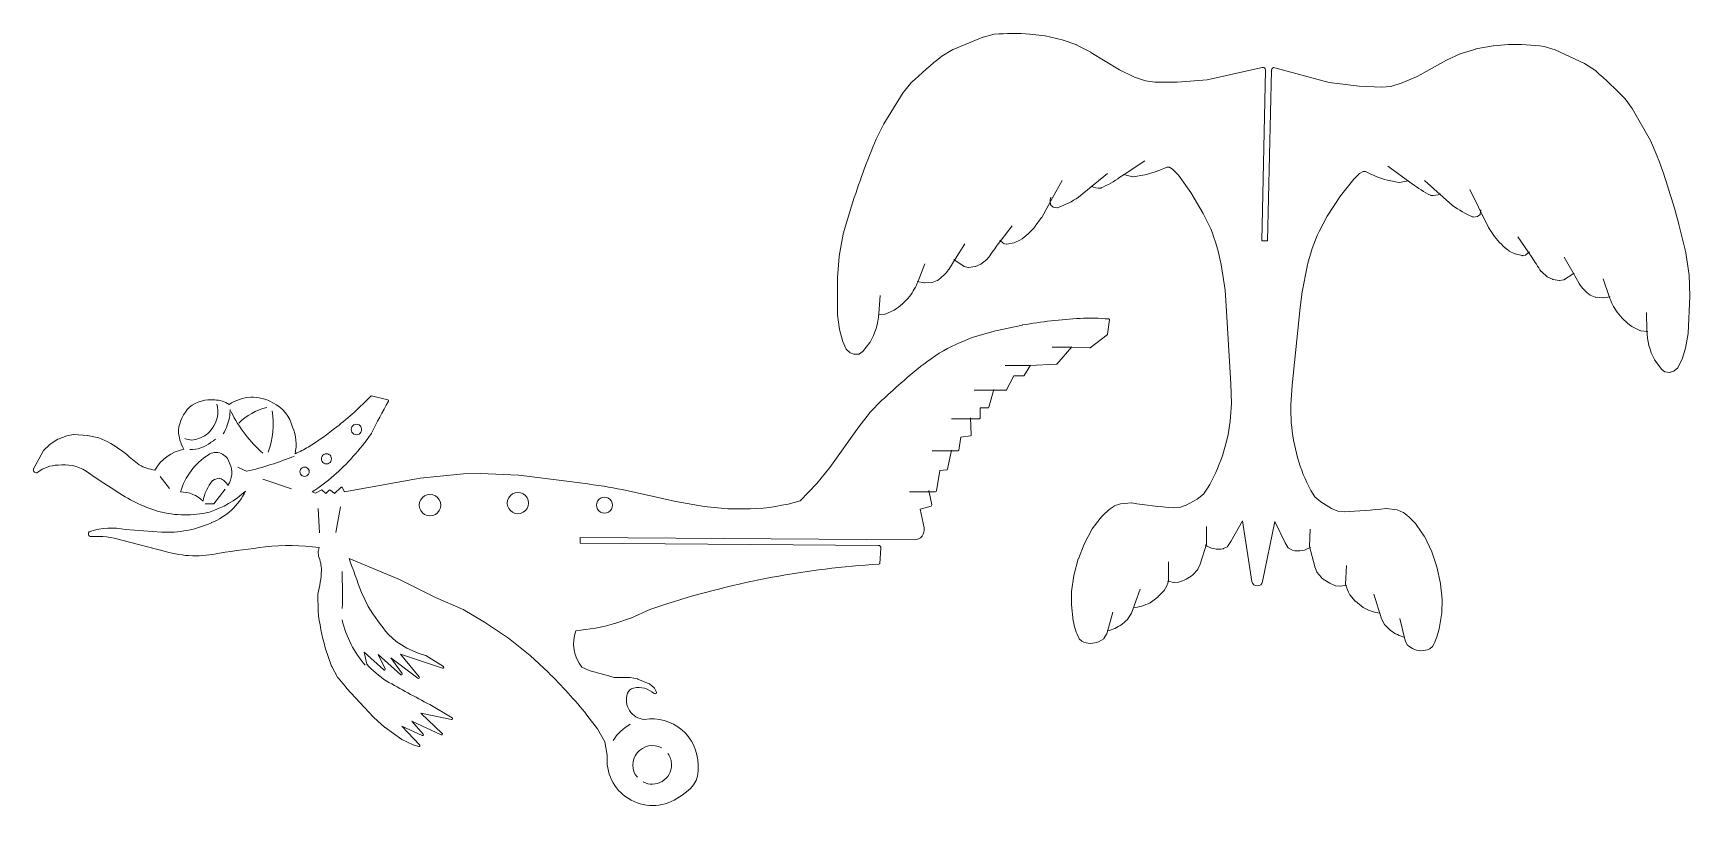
# Model space of a CAD drawing. Header units: centimetres. Extents: x -31.4 to 54.9, y -24.3 to 16.1.
import ezdxf

# ---------------------------------------------------------------- set-up
doc = ezdxf.new("R2010")
doc.units = ezdxf.units.CM
doc.header["$MEASUREMENT"] = 0
doc.layers.add('BY_13', color=7, linetype='Continuous')

msp = doc.modelspace()

# ---------------------------------------------------------------- linework, layer by layer
at = {"layer": 'BY_13', "lineweight": 9}
for points, knots in [([(52.64203, 1.54743), (52.64203, 1.54743), (52.64203, 1.54743), (52.64203, 1.54743), (52.64203, 1.54743), (52.64203, 1.54743), (52.66558, 0.60743), (52.66558, 0.60743), (52.66558, 0.60743), (52.67752, 0.076), (52.8126, -0.44514), (53.06038, -0.91537), (53.06038, -0.91537), (53.06038, -0.91537), (53.06508, -0.92007), (53.06508, -0.92007), (53.06508, -0.92007), (53.06508, -0.92007), (53.43638, -1.42297), (53.43638, -1.42297), (53.43638, -1.42297), (53.43638, -1.42297), (53.44578, -1.43237), (53.44578, -1.43237), (53.44578, -1.43237), (53.44578, -1.43237), (53.59148, -1.54517), (53.59148, -1.54517), (53.59148, -1.54517), (53.59829, -1.55044), (53.60643, -1.55368), (53.61498, -1.55457), (53.61498, -1.55457), (53.61498, -1.55457), (53.85938, -1.57807), (53.85938, -1.57807), (53.85938, -1.57807), (53.86587, -1.57788), (53.8723, -1.57624), (53.87818, -1.57337), (53.87818, -1.57337), (53.87818, -1.57337), (54.07088, -1.50757), (54.07088, -1.50757), (54.07088, -1.50757), (54.07614, -1.50541), (54.08089, -1.50221), (54.08498, -1.49817), (54.08498, -1.49817), (54.08498, -1.49817), (54.27298, -1.33837), (54.27298, -1.33837), (54.27298, -1.33837), (54.27688, -1.33428), (54.28008, -1.32949), (54.28238, -1.32427), (54.28238, -1.32427), (54.28238, -1.32427), (54.49858, -0.89657), (54.49858, -0.89657), (54.49858, -0.89657), (54.49858, -0.89657), (54.49858, -0.89187), (54.49858, -0.89187), (54.49858, -0.89187), (54.49858, -0.89187), (54.67718, -0.32317), (54.67718, -0.32317), (54.67718, -0.32317), (54.67718, -0.32317), (54.67718, -0.31847), (54.67718, -0.31847), (54.67718, -0.31847), (54.67718, -0.31847), (54.81818, 0.43823), (54.81818, 0.43823), (54.81818, 0.43823), (54.81818, 0.43823), (54.81818, 0.44293), (54.81818, 0.44293), (54.81818, 0.44293), (54.81818, 0.44293), (54.90278, 2.38403), (54.90278, 2.38403), (54.90278, 2.38403), (54.90278, 2.38403), (54.90278, 2.38873), (54.90278, 2.38873), (54.90278, 2.38873), (54.90278, 2.38873), (54.86518, 3.48383), (54.86518, 3.48383), (54.86518, 3.48383), (54.86518, 3.48383), (54.86518, 3.48853), (54.86518, 3.48853), (54.86518, 3.48853), (54.86518, 3.48853), (54.70068, 4.65413), (54.70068, 4.65413), (54.70068, 4.65413), (54.70068, 4.65413), (54.70068, 4.65883), (54.70068, 4.65883), (54.70068, 4.65883), (54.70068, 4.65883), (54.33408, 6.12523), (54.33408, 6.12523), (54.33408, 6.12523), (54.33408, 6.12523), (54.33408, 6.12523), (54.33408, 6.12523), (54.33408, 6.12523), (54.01791, 7.32472), (53.64144, 8.50742), (53.20608, 9.66903), (53.20608, 9.66903), (53.20608, 9.66903), (53.20608, 9.67373), (53.20608, 9.67373), (53.20608, 9.67373), (53.20608, 9.67373), (52.84888, 10.48683), (52.84888, 10.48683), (52.84888, 10.48683), (52.84888, 10.48683), (52.84888, 10.49153), (52.84888, 10.49153), (52.84888, 10.49153), (52.84888, 10.49153), (51.90418, 12.16003), (51.90418, 12.16003), (51.90418, 12.16003), (51.90418, 12.16003), (51.90418, 12.16473), (51.90418, 12.16473), (51.90418, 12.16473), (51.90418, 12.16473), (51.53288, 12.66293), (51.53288, 12.66293), (51.53288, 12.66293), (51.53288, 12.66293), (51.53288, 12.66763), (51.53288, 12.66763), (51.53288, 12.66763), (51.03388, 13.17349), (50.5182, 13.66257), (49.98658, 14.13403), (49.98658, 14.13403), (49.98658, 14.13403), (49.98188, 14.13873), (49.98188, 14.13873), (49.98188, 14.13873), (49.98188, 14.13873), (49.42258, 14.50063), (49.42258, 14.50063), (49.42258, 14.50063), (49.42258, 14.50063), (49.41788, 14.50533), (49.41788, 14.50533), (49.41788, 14.50533), (49.41788, 14.50533), (47.89508, 15.21973), (47.89508, 15.21973), (47.89508, 15.21973), (47.89508, 15.21973), (47.89038, 15.21973), (47.89038, 15.21973), (47.89038, 15.21973), (47.89038, 15.21973), (47.32168, 15.38893), (47.32168, 15.38893), (47.32168, 15.38893), (47.32168, 15.38893), (47.31228, 15.39363), (47.31228, 15.39363), (47.31228, 15.39363), (46.69705, 15.47621), (46.07618, 15.50765), (45.45578, 15.48763), (45.45578, 15.48763), (45.45578, 15.48763), (45.45108, 15.48763), (45.45108, 15.48763), (45.45108, 15.48763), (45.45108, 15.48763), (44.67088, 15.42653), (44.67088, 15.42653), (44.67088, 15.42653), (44.67088, 15.42653), (44.66618, 15.42653), (44.66618, 15.42653), (44.66618, 15.42653), (44.66618, 15.42653), (43.76378, 15.26203), (43.76378, 15.26203), (43.76378, 15.26203), (43.76378, 15.26203), (43.75908, 15.25733), (43.75908, 15.25733), (43.75908, 15.25733), (43.75908, 15.25733), (42.99298, 15.02703), (42.99298, 15.02703), (42.99298, 15.02703), (42.99298, 15.02703), (42.98358, 15.02233), (42.98358, 15.02233), (42.98358, 15.02233), (42.98358, 15.02233), (42.24098, 14.67453), (42.24098, 14.67453), (42.24098, 14.67453), (42.24098, 14.67453), (42.23628, 14.67453), (42.23628, 14.67453), (42.23628, 14.67453), (42.23628, 14.67453), (40.70878, 13.83323), (40.70878, 13.83323), (40.70878, 13.83323), (40.70878, 13.83323), (39.92388, 13.49013), (39.92388, 13.49013), (39.92388, 13.49013), (39.92388, 13.49013), (39.33168, 13.31153), (39.33168, 13.31153), (39.33168, 13.31153), (39.33168, 13.31153), (38.84288, 13.26923), (38.84288, 13.26923), (38.84288, 13.26923), (38.84288, 13.26923), (37.68198, 13.32093), (37.68198, 13.32093), (37.68198, 13.32093), (37.68198, 13.32093), (36.13098, 13.50893), (36.13098, 13.50893), (36.13098, 13.50893), (36.13098, 13.50893), (33.29712, 14.28443), (33.29712, 14.28443), (33.29712, 14.28443), (33.25524, 14.29684), (33.21002, 14.28889), (33.17492, 14.26295), (33.17492, 14.26295), (33.13981, 14.23705), (33.11894, 14.19645), (33.11852, 14.15283), (33.11852, 14.15283), (33.11852, 14.15283), (32.92112, 5.26513), (32.92112, 5.26513), (32.92112, 5.26513), (32.92112, 5.26513), (32.61562, 5.26983), (32.61562, 5.26983), (32.61562, 5.26983), (32.61562, 5.26983), (32.81302, 14.16223), (32.81302, 14.16223), (32.81302, 14.16223), (32.81339, 14.20585), (32.79389, 14.2473), (32.75995, 14.27475), (32.75995, 14.27475), (32.72602, 14.3022), (32.6817, 14.31272), (32.63912, 14.30323), (32.63912, 14.30323), (32.63912, 14.30323), (29.77212, 13.64993), (29.77212, 13.64993), (29.77212, 13.64993), (29.77212, 13.64993), (28.21172, 13.53243), (28.21172, 13.53243), (28.21172, 13.53243), (28.21172, 13.53243), (27.05082, 13.53243), (27.05082, 13.53243), (27.05082, 13.53243), (27.05082, 13.53243), (26.56672, 13.59353), (26.56672, 13.59353), (26.56672, 13.59353), (26.56672, 13.59353), (25.98392, 13.79563), (25.98392, 13.79563), (25.98392, 13.79563), (25.98392, 13.79563), (25.21312, 14.17163), (25.21312, 14.17163), (25.21312, 14.17163), (25.21312, 14.17163), (23.72322, 15.08343), (23.72322, 15.08343), (23.72322, 15.08343), (23.72322, 15.08343), (23.72322, 15.08813), (23.72322, 15.08813), (23.72322, 15.08813), (23.72322, 15.08813), (22.99002, 15.46413), (22.99002, 15.46413), (22.99002, 15.46413), (22.99002, 15.46413), (22.98532, 15.46883), (22.98532, 15.46883), (22.98532, 15.46883), (22.98532, 15.46883), (22.22862, 15.73673), (22.22862, 15.73673), (22.22862, 15.73673), (22.22862, 15.73673), (22.22392, 15.73673), (22.22392, 15.73673), (22.22392, 15.73673), (22.22392, 15.73673), (21.33092, 15.94353), (21.33092, 15.94353), (21.33092, 15.94353), (21.33092, 15.94353), (21.32617, 15.94353), (21.32617, 15.94353), (21.32617, 15.94353), (21.32617, 15.94353), (20.54602, 16.03753), (20.54602, 16.03753), (20.54602, 16.03753), (20.54602, 16.03753), (20.54602, 16.03753), (20.54602, 16.03753), (20.54602, 16.03753), (19.92623, 16.08434), (19.30376, 16.07959), (18.68482, 16.02343), (18.68482, 16.02343), (18.68482, 16.02343), (18.67537, 16.02343), (18.67537, 16.02343), (18.67537, 16.02343), (18.67537, 16.02343), (18.10202, 15.88243), (18.10202, 15.88243), (18.10202, 15.88243), (18.10202, 15.88243), (18.09262, 15.87773), (18.09262, 15.87773), (18.09262, 15.87773), (18.09262, 15.87773), (16.54162, 15.22913), (16.54162, 15.22913), (16.54162, 15.22913), (16.54162, 15.22913), (16.53692, 15.22913), (16.53692, 15.22913), (16.53692, 15.22913), (16.53692, 15.22913), (15.96352, 14.89073), (15.96352, 14.89073), (15.96352, 14.89073), (15.96352, 14.89073), (15.95412, 14.88603), (15.95412, 14.88603), (15.95412, 14.88603), (15.4045, 14.43864), (14.86997, 13.9731), (14.35142, 13.49013), (14.35142, 13.49013), (14.35142, 13.49013), (14.34672, 13.48543), (14.34672, 13.48543), (14.34672, 13.48543), (14.34672, 13.48543), (13.95662, 13.00603), (13.95662, 13.00603), (13.95662, 13.00603), (13.95662, 13.00603), (13.95192, 13.00133), (13.95192, 13.00133), (13.95192, 13.00133), (13.95192, 13.00133), (12.93672, 11.37043), (12.93672, 11.37043), (12.93672, 11.37043), (12.93672, 11.37043), (12.93672, 11.37043), (12.93672, 11.37043), (12.93672, 11.37043), (12.93672, 11.37043), (12.54662, 10.57143), (12.54662, 10.57143), (12.54662, 10.57143), (12.54662, 10.57143), (12.54662, 10.57143), (12.54662, 10.57143), (12.54662, 10.57143), (12.05861, 9.42825), (11.62885, 8.26119), (11.25882, 7.07463), (11.25882, 7.07463), (11.25882, 7.07463), (10.82642, 5.62703), (10.82642, 5.62703), (10.82642, 5.62703), (10.82642, 5.62703), (10.82642, 5.62233), (10.82642, 5.62233), (10.82642, 5.62233), (10.82642, 5.62233), (10.61022, 4.47083), (10.61022, 4.47083), (10.61022, 4.47083), (10.61022, 4.47083), (10.61022, 4.46143), (10.61022, 4.46143), (10.61022, 4.46143), (10.61022, 4.46143), (10.53032, 3.36633), (10.53032, 3.36633), (10.53032, 3.36633), (10.53032, 3.36633), (10.53032, 3.36633), (10.53032, 3.36633), (10.53032, 3.36633), (10.53032, 3.36633), (10.52562, 1.42053), (10.52562, 1.42053), (10.52562, 1.42053), (10.52562, 1.42053), (10.52562, 1.41583), (10.52562, 1.41583), (10.52562, 1.41583), (10.52562, 1.41583), (10.63372, 0.65913), (10.63372, 0.65913), (10.63372, 0.65913), (10.63372, 0.65913), (10.63372, 0.64973), (10.63372, 0.64973), (10.63372, 0.64973), (10.63372, 0.64973), (10.78412, 0.07633), (10.78412, 0.07633), (10.78412, 0.07633), (10.78412, 0.07633), (10.78882, 0.07163), (10.78882, 0.07163), (10.78882, 0.07163), (10.78882, 0.07163), (10.98152, -0.36547), (10.98152, -0.36547), (10.98152, -0.36547), (10.98372, -0.37074), (10.98692, -0.37553), (10.99092, -0.37957), (10.99092, -0.37957), (10.99092, -0.37957), (11.16952, -0.54877), (11.16952, -0.54877), (11.16952, -0.54877), (11.17356, -0.55277), (11.17835, -0.55596), (11.18362, -0.55817), (11.18362, -0.55817), (11.18362, -0.55817), (11.37632, -0.63337), (11.37632, -0.63337), (11.37632, -0.63337), (11.38214, -0.63624), (11.38858, -0.63788), (11.39512, -0.63807), (11.39512, -0.63807), (11.39512, -0.63807), (11.63952, -0.62867), (11.63952, -0.62867), (11.63952, -0.62867), (11.64802, -0.62778), (11.65615, -0.62454), (11.66302, -0.61927), (11.66302, -0.61927), (11.66302, -0.61927), (11.81342, -0.51117), (11.81342, -0.51117), (11.81342, -0.51117), (11.81342, -0.51117), (11.82282, -0.50177), (11.82282, -0.50177), (11.82282, -0.50177), (11.82282, -0.50177), (12.21762, -0.01767), (12.21762, -0.01767), (12.21762, -0.01767), (12.21762, -0.01767), (12.22232, -0.00827), (12.22232, -0.00827), (12.22232, -0.00827), (12.48876, 0.44791), (12.6464, 0.95922), (12.68287, 1.48633), (12.68287, 1.48633), (12.68287, 1.48633), (12.74872, 2.43103), (12.74872, 2.43103), (12.74872, 2.43103), (12.74872, 2.43103), (12.74872, 2.43103), (12.74872, 2.43103)], [0, 0, 0, 0, 0.00775194, 0.00775194, 0.00775194, 0.00775194, 0.01550388, 0.01550388, 0.01550388, 0.01550388, 0.02325581, 0.02325581, 0.02325581, 0.02325581, 0.03100775, 0.03100775, 0.03100775, 0.03100775, 0.03875969, 0.03875969, 0.03875969, 0.03875969, 0.04651163, 0.04651163, 0.04651163, 0.04651163, 0.05426357, 0.05426357, 0.05426357, 0.05426357, 0.0620155, 0.0620155, 0.0620155, 0.0620155, 0.06976744, 0.06976744, 0.06976744, 0.06976744, 0.07751938, 0.07751938, 0.07751938, 0.07751938, 0.08527132, 0.08527132, 0.08527132, 0.08527132, 0.09302326, 0.09302326, 0.09302326, 0.09302326, 0.10077519, 0.10077519, 0.10077519, 0.10077519, 0.10852713, 0.10852713, 0.10852713, 0.10852713, 0.11627907, 0.11627907, 0.11627907, 0.11627907, 0.12403101, 0.12403101, 0.12403101, 0.12403101, 0.13178295, 0.13178295, 0.13178295, 0.13178295, 0.13953488, 0.13953488, 0.13953488, 0.13953488, 0.14728682, 0.14728682, 0.14728682, 0.14728682, 0.15503876, 0.15503876, 0.15503876, 0.15503876, 0.1627907, 0.1627907, 0.1627907, 0.1627907, 0.17054264, 0.17054264, 0.17054264, 0.17054264, 0.17829457, 0.17829457, 0.17829457, 0.17829457, 0.18604651, 0.18604651, 0.18604651, 0.18604651, 0.19379845, 0.19379845, 0.19379845, 0.19379845, 0.20155039, 0.20155039, 0.20155039, 0.20155039, 0.20930233, 0.20930233, 0.20930233, 0.20930233, 0.21705426, 0.21705426, 0.21705426, 0.21705426, 0.2248062, 0.2248062, 0.2248062, 0.2248062, 0.23255814, 0.23255814, 0.23255814, 0.23255814, 0.24031008, 0.24031008, 0.24031008, 0.24031008, 0.24806202, 0.24806202, 0.24806202, 0.24806202, 0.25581395, 0.25581395, 0.25581395, 0.25581395, 0.26356589, 0.26356589, 0.26356589, 0.26356589, 0.27131783, 0.27131783, 0.27131783, 0.27131783, 0.27906977, 0.27906977, 0.27906977, 0.27906977, 0.28682171, 0.28682171, 0.28682171, 0.28682171, 0.29457364, 0.29457364, 0.29457364, 0.29457364, 0.30232558, 0.30232558, 0.30232558, 0.30232558, 0.31007752, 0.31007752, 0.31007752, 0.31007752, 0.31782946, 0.31782946, 0.31782946, 0.31782946, 0.3255814, 0.3255814, 0.3255814, 0.3255814, 0.33333333, 0.33333333, 0.33333333, 0.33333333, 0.34108527, 0.34108527, 0.34108527, 0.34108527, 0.34883721, 0.34883721, 0.34883721, 0.34883721, 0.35658915, 0.35658915, 0.35658915, 0.35658915, 0.36434109, 0.36434109, 0.36434109, 0.36434109, 0.37209302, 0.37209302, 0.37209302, 0.37209302, 0.37984496, 0.37984496, 0.37984496, 0.37984496, 0.3875969, 0.3875969, 0.3875969, 0.3875969, 0.39534884, 0.39534884, 0.39534884, 0.39534884, 0.40310078, 0.40310078, 0.40310078, 0.40310078, 0.41085271, 0.41085271, 0.41085271, 0.41085271, 0.41860465, 0.41860465, 0.41860465, 0.41860465, 0.42635659, 0.42635659, 0.42635659, 0.42635659, 0.43410853, 0.43410853, 0.43410853, 0.43410853, 0.44186047, 0.44186047, 0.44186047, 0.44186047, 0.4496124, 0.4496124, 0.4496124, 0.4496124, 0.45736434, 0.45736434, 0.45736434, 0.45736434, 0.46511628, 0.46511628, 0.46511628, 0.46511628, 0.47286822, 0.47286822, 0.47286822, 0.47286822, 0.48062016, 0.48062016, 0.48062016, 0.48062016, 0.48837209, 0.48837209, 0.48837209, 0.48837209, 0.49612403, 0.49612403, 0.49612403, 0.49612403, 0.50387597, 0.50387597, 0.50387597, 0.50387597, 0.51162791, 0.51162791, 0.51162791, 0.51162791, 0.51937984, 0.51937984, 0.51937984, 0.51937984, 0.52713178, 0.52713178, 0.52713178, 0.52713178, 0.53488372, 0.53488372, 0.53488372, 0.53488372, 0.54263566, 0.54263566, 0.54263566, 0.54263566, 0.5503876, 0.5503876, 0.5503876, 0.5503876, 0.55813953, 0.55813953, 0.55813953, 0.55813953, 0.56589147, 0.56589147, 0.56589147, 0.56589147, 0.57364341, 0.57364341, 0.57364341, 0.57364341, 0.58139535, 0.58139535, 0.58139535, 0.58139535, 0.58914729, 0.58914729, 0.58914729, 0.58914729, 0.59689922, 0.59689922, 0.59689922, 0.59689922, 0.60465116, 0.60465116, 0.60465116, 0.60465116, 0.6124031, 0.6124031, 0.6124031, 0.6124031, 0.62015504, 0.62015504, 0.62015504, 0.62015504, 0.62790698, 0.62790698, 0.62790698, 0.62790698, 0.63565891, 0.63565891, 0.63565891, 0.63565891, 0.64341085, 0.64341085, 0.64341085, 0.64341085, 0.65116279, 0.65116279, 0.65116279, 0.65116279, 0.65891473, 0.65891473, 0.65891473, 0.65891473, 0.66666667, 0.66666667, 0.66666667, 0.66666667, 0.6744186, 0.6744186, 0.6744186, 0.6744186, 0.68217054, 0.68217054, 0.68217054, 0.68217054, 0.68992248, 0.68992248, 0.68992248, 0.68992248, 0.69767442, 0.69767442, 0.69767442, 0.69767442, 0.70542636, 0.70542636, 0.70542636, 0.70542636, 0.71317829, 0.71317829, 0.71317829, 0.71317829, 0.72093023, 0.72093023, 0.72093023, 0.72093023, 0.72868217, 0.72868217, 0.72868217, 0.72868217, 0.73643411, 0.73643411, 0.73643411, 0.73643411, 0.74418605, 0.74418605, 0.74418605, 0.74418605, 0.75193798, 0.75193798, 0.75193798, 0.75193798, 0.75968992, 0.75968992, 0.75968992, 0.75968992, 0.76744186, 0.76744186, 0.76744186, 0.76744186, 0.7751938, 0.7751938, 0.7751938, 0.7751938, 0.78294574, 0.78294574, 0.78294574, 0.78294574, 0.79069767, 0.79069767, 0.79069767, 0.79069767, 0.79844961, 0.79844961, 0.79844961, 0.79844961, 0.80620155, 0.80620155, 0.80620155, 0.80620155, 0.81395349, 0.81395349, 0.81395349, 0.81395349, 0.82170543, 0.82170543, 0.82170543, 0.82170543, 0.82945736, 0.82945736, 0.82945736, 0.82945736, 0.8372093, 0.8372093, 0.8372093, 0.8372093, 0.84496124, 0.84496124, 0.84496124, 0.84496124, 0.85271318, 0.85271318, 0.85271318, 0.85271318, 0.86046512, 0.86046512, 0.86046512, 0.86046512, 0.86821705, 0.86821705, 0.86821705, 0.86821705, 0.87596899, 0.87596899, 0.87596899, 0.87596899, 0.88372093, 0.88372093, 0.88372093, 0.88372093, 0.89147287, 0.89147287, 0.89147287, 0.89147287, 0.89922481, 0.89922481, 0.89922481, 0.89922481, 0.90697674, 0.90697674, 0.90697674, 0.90697674, 0.91472868, 0.91472868, 0.91472868, 0.91472868, 0.92248062, 0.92248062, 0.92248062, 0.92248062, 0.93023256, 0.93023256, 0.93023256, 0.93023256, 0.9379845, 0.9379845, 0.9379845, 0.9379845, 0.94573643, 0.94573643, 0.94573643, 0.94573643, 0.95348837, 0.95348837, 0.95348837, 0.95348837, 0.96124031, 0.96124031, 0.96124031, 0.96124031, 0.96899225, 0.96899225, 0.96899225, 0.96899225, 0.97674419, 0.97674419, 0.97674419, 0.97674419, 0.98449612, 0.98449612, 0.98449612, 0.98449612, 1, 1, 1, 1]), ([(24.58802, 8.77133), (24.58802, 8.77133), (24.58802, 8.77133), (24.58802, 8.77133), (24.58802, 8.77133), (24.58802, 8.77133), (23.07932, 7.54933), (23.07932, 7.54933), (23.07932, 7.54933), (23.07932, 7.54933), (23.07462, 7.54463), (23.07462, 7.54463), (23.07462, 7.54463), (22.73795, 7.32096), (22.37681, 7.13643), (21.99832, 6.99473), (21.99832, 6.99473), (21.99103, 6.99106), (21.9829, 6.98946), (21.97482, 6.99003), (21.97482, 6.99003), (21.97482, 6.99003), (21.76332, 7.02763), (21.76332, 7.02763), (21.76332, 7.02763), (21.75641, 7.02927), (21.74997, 7.03252), (21.74452, 7.03703), (21.74452, 7.03703), (21.74452, 7.03703), (21.63642, 7.12633), (21.63642, 7.12633), (21.63642, 7.12633), (21.62843, 7.13371), (21.62344, 7.14372), (21.62232, 7.15453), (21.62232, 7.15453), (21.62232, 7.15453), (21.59412, 7.37543), (21.59412, 7.37543), (21.59412, 7.37543), (21.59285, 7.38163), (21.59285, 7.38798), (21.59412, 7.39423), (21.59412, 7.39423), (21.59412, 7.39423), (21.63642, 7.54463), (21.63642, 7.54463), (21.63642, 7.54463), (21.63642, 7.54463), (21.63642, 7.54463), (21.63642, 7.54463)], [0, 0, 0, 0, 0.07142857, 0.07142857, 0.07142857, 0.07142857, 0.14285714, 0.14285714, 0.14285714, 0.14285714, 0.21428571, 0.21428571, 0.21428571, 0.21428571, 0.28571429, 0.28571429, 0.28571429, 0.28571429, 0.35714286, 0.35714286, 0.35714286, 0.35714286, 0.42857143, 0.42857143, 0.42857143, 0.42857143, 0.5, 0.5, 0.5, 0.5, 0.57142857, 0.57142857, 0.57142857, 0.57142857, 0.64285714, 0.64285714, 0.64285714, 0.64285714, 0.71428571, 0.71428571, 0.71428571, 0.71428571, 0.78571429, 0.78571429, 0.78571429, 0.78571429, 0.85714286, 0.85714286, 0.85714286, 0.85714286, 1, 1, 1, 1]), ([(24.86062, -14.06597), (24.86062, -14.06597), (24.86062, -14.06597), (24.86062, -14.06597), (24.86062, -14.06597), (24.86062, -14.06597), (24.54102, -15.19397), (24.54102, -15.19397), (24.54102, -15.19397), (24.54102, -15.19397), (24.53162, -15.20807), (24.53162, -15.20807), (24.53162, -15.20807), (24.53162, -15.20807), (24.40002, -15.42897), (24.40002, -15.42897), (24.40002, -15.42897), (24.39644, -15.43471), (24.3916, -15.43955), (24.38592, -15.44307), (24.38592, -15.44307), (24.38592, -15.44307), (24.14617, -15.58407), (24.14617, -15.58407), (24.14617, -15.58407), (24.14617, -15.58407), (24.14152, -15.58877), (24.14152, -15.58877), (24.14152, -15.58877), (23.85999, -15.72517), (23.53023, -15.71986), (23.25322, -15.57467), (23.25322, -15.57467), (23.25322, -15.57467), (23.24382, -15.56527), (23.24382, -15.56527), (23.24382, -15.56527), (23.24382, -15.56527), (23.11222, -15.44777), (23.11222, -15.44777), (23.11222, -15.44777), (23.10822, -15.44373), (23.10502, -15.43894), (23.10277, -15.43367), (23.10277, -15.43367), (22.95998, -15.14387), (22.85874, -14.83527), (22.80197, -14.51717), (22.80197, -14.51717), (22.80197, -14.51717), (22.80202, -14.51247), (22.80202, -14.51247), (22.80202, -14.51247), (22.80202, -14.51247), (22.70332, -13.67587), (22.70332, -13.67587), (22.70332, -13.67587), (22.70332, -13.67587), (22.70332, -13.67117), (22.70332, -13.67117), (22.70332, -13.67117), (22.70332, -13.67117), (22.71742, -12.98497), (22.71742, -12.98497), (22.71742, -12.98497), (22.71742, -12.98497), (22.71742, -12.98027), (22.71742, -12.98027), (22.71742, -12.98027), (22.71742, -12.98027), (22.83022, -12.15777), (22.83022, -12.15777), (22.83022, -12.15777), (22.83022, -12.15777), (22.83492, -12.15307), (22.83492, -12.15307), (22.83492, -12.15307), (22.83492, -12.15307), (23.06052, -11.29297), (23.06052, -11.29297), (23.06052, -11.29297), (23.06052, -11.29297), (23.06522, -11.28827), (23.06522, -11.28827), (23.06522, -11.28827), (23.06522, -11.28827), (23.36132, -10.52687), (23.36132, -10.52687), (23.36132, -10.52687), (23.36132, -10.52687), (23.36132, -10.52217), (23.36132, -10.52217), (23.36132, -10.52217), (23.36132, -10.52217), (23.78432, -9.72787), (23.78432, -9.72787), (23.78432, -9.72787), (23.78432, -9.72787), (23.78902, -9.72317), (23.78902, -9.72317), (23.78902, -9.72317), (23.78902, -9.72317), (24.19787, -9.18267), (24.19787, -9.18267), (24.19787, -9.18267), (24.19787, -9.18267), (24.19787, -9.18267), (24.19787, -9.18267), (24.19787, -9.18267), (24.40998, -8.93564), (24.65513, -8.71892), (24.92642, -8.53877), (24.92642, -8.53877), (24.92642, -8.53877), (24.93582, -8.53407), (24.93582, -8.53407), (24.93582, -8.53407), (24.93582, -8.53407), (25.25542, -8.42127), (25.25542, -8.42127), (25.25542, -8.42127), (25.25542, -8.42127), (25.26482, -8.41657), (25.26482, -8.41657), (25.26482, -8.41657), (25.26482, -8.41657), (25.83822, -8.37427), (25.83822, -8.37427), (25.83822, -8.37427), (25.83822, -8.37427), (25.84762, -8.37427), (25.84762, -8.37427), (25.84762, -8.37427), (26.56662, -8.48679), (27.28925, -8.57454), (28.01427, -8.63747), (28.01427, -8.63747), (28.01427, -8.63747), (28.33862, -8.61867), (28.33862, -8.61867), (28.33862, -8.61867), (28.33862, -8.61867), (28.68642, -8.49177), (28.68642, -8.49177), (28.68642, -8.49177), (28.68642, -8.49177), (29.25512, -8.17687), (29.25512, -8.17687), (29.25512, -8.17687), (29.25512, -8.17687), (29.57472, -7.91837), (29.57472, -7.91837), (29.57472, -7.91837), (29.57472, -7.91837), (29.79562, -7.61287), (29.79562, -7.61287), (29.79562, -7.61287), (30.106, -7.07641), (30.36413, -6.51147), (30.56642, -5.92557), (30.56642, -5.92557), (30.56642, -5.92557), (30.81082, -5.03727), (30.81082, -5.03727), (30.81082, -5.03727), (30.94152, -4.43135), (31.0155, -3.81461), (31.03172, -3.19487), (31.03172, -3.19487), (31.03172, -3.19487), (31.01292, -2.17027), (31.01292, -2.17027), (31.01292, -2.17027), (31.01292, -2.17027), (30.76382, 1.88113), (30.76382, 1.88113), (30.76382, 1.88113), (30.76382, 1.88113), (30.70272, 2.70363), (30.70272, 2.70363), (30.70272, 2.70363), (30.70272, 2.70363), (30.50532, 4.03373), (30.50532, 4.03373), (30.50532, 4.03373), (30.3787, 4.66799), (30.19469, 5.28933), (29.95542, 5.89023), (29.95542, 5.89023), (29.95542, 5.89023), (29.57002, 6.68923), (29.57002, 6.68923), (29.57002, 6.68923), (29.57002, 6.68923), (28.92612, 7.78433), (28.92612, 7.78433), (28.92612, 7.78433), (28.92612, 7.78433), (28.28222, 8.69143), (28.28222, 8.69143), (28.28222, 8.69143), (28.28222, 8.69143), (27.99082, 8.99223), (27.99082, 8.99223), (27.99082, 8.99223), (27.99082, 8.99223), (27.80752, 9.10973), (27.80752, 9.10973), (27.80752, 9.10973), (27.80752, 9.10973), (27.68532, 9.11443), (27.68532, 9.11443), (27.68532, 9.11443), (27.3119, 8.94236), (26.92316, 8.8055), (26.52437, 8.70553), (26.52437, 8.70553), (26.52437, 8.70553), (26.52442, 8.70553), (26.52442, 8.70553), (26.52442, 8.70553), (26.52442, 8.70553), (25.92282, 8.60683), (25.92282, 8.60683), (25.92282, 8.60683), (25.91656, 8.60556), (25.91022, 8.60556), (25.90402, 8.60683), (25.90402, 8.60683), (25.90402, 8.60683), (25.41522, 8.71963), (25.41522, 8.71963), (25.41522, 8.71963), (25.41522, 8.71963), (25.41522, 8.71963), (25.41522, 8.71963)], [0, 0, 0, 0, 0.01666667, 0.01666667, 0.01666667, 0.01666667, 0.03333333, 0.03333333, 0.03333333, 0.03333333, 0.05, 0.05, 0.05, 0.05, 0.06666667, 0.06666667, 0.06666667, 0.06666667, 0.08333333, 0.08333333, 0.08333333, 0.08333333, 0.1, 0.1, 0.1, 0.1, 0.11666667, 0.11666667, 0.11666667, 0.11666667, 0.13333333, 0.13333333, 0.13333333, 0.13333333, 0.15, 0.15, 0.15, 0.15, 0.16666667, 0.16666667, 0.16666667, 0.16666667, 0.18333333, 0.18333333, 0.18333333, 0.18333333, 0.2, 0.2, 0.2, 0.2, 0.21666667, 0.21666667, 0.21666667, 0.21666667, 0.23333333, 0.23333333, 0.23333333, 0.23333333, 0.25, 0.25, 0.25, 0.25, 0.26666667, 0.26666667, 0.26666667, 0.26666667, 0.28333333, 0.28333333, 0.28333333, 0.28333333, 0.3, 0.3, 0.3, 0.3, 0.31666667, 0.31666667, 0.31666667, 0.31666667, 0.33333333, 0.33333333, 0.33333333, 0.33333333, 0.35, 0.35, 0.35, 0.35, 0.36666667, 0.36666667, 0.36666667, 0.36666667, 0.38333333, 0.38333333, 0.38333333, 0.38333333, 0.4, 0.4, 0.4, 0.4, 0.41666667, 0.41666667, 0.41666667, 0.41666667, 0.43333333, 0.43333333, 0.43333333, 0.43333333, 0.45, 0.45, 0.45, 0.45, 0.46666667, 0.46666667, 0.46666667, 0.46666667, 0.48333333, 0.48333333, 0.48333333, 0.48333333, 0.5, 0.5, 0.5, 0.5, 0.51666667, 0.51666667, 0.51666667, 0.51666667, 0.53333333, 0.53333333, 0.53333333, 0.53333333, 0.55, 0.55, 0.55, 0.55, 0.56666667, 0.56666667, 0.56666667, 0.56666667, 0.58333333, 0.58333333, 0.58333333, 0.58333333, 0.6, 0.6, 0.6, 0.6, 0.61666667, 0.61666667, 0.61666667, 0.61666667, 0.63333333, 0.63333333, 0.63333333, 0.63333333, 0.65, 0.65, 0.65, 0.65, 0.66666667, 0.66666667, 0.66666667, 0.66666667, 0.68333333, 0.68333333, 0.68333333, 0.68333333, 0.7, 0.7, 0.7, 0.7, 0.71666667, 0.71666667, 0.71666667, 0.71666667, 0.73333333, 0.73333333, 0.73333333, 0.73333333, 0.75, 0.75, 0.75, 0.75, 0.76666667, 0.76666667, 0.76666667, 0.76666667, 0.78333333, 0.78333333, 0.78333333, 0.78333333, 0.8, 0.8, 0.8, 0.8, 0.81666667, 0.81666667, 0.81666667, 0.81666667, 0.83333333, 0.83333333, 0.83333333, 0.83333333, 0.85, 0.85, 0.85, 0.85, 0.86666667, 0.86666667, 0.86666667, 0.86666667, 0.88333333, 0.88333333, 0.88333333, 0.88333333, 0.9, 0.9, 0.9, 0.9, 0.91666667, 0.91666667, 0.91666667, 0.91666667, 0.93333333, 0.93333333, 0.93333333, 0.93333333, 0.95, 0.95, 0.95, 0.95, 0.96666667, 0.96666667, 0.96666667, 0.96666667, 1, 1, 1, 1]), ([(26.52912, 9.44343), (26.52912, 9.44343), (26.52912, 9.44343), (26.52912, 9.44343), (26.52912, 9.44343), (26.52912, 9.44343), (25.45282, 8.72903), (25.45282, 8.72903), (25.45282, 8.72903), (25.45282, 8.72903), (25.23192, 8.57863), (25.23192, 8.57863), (25.23192, 8.57863), (24.92073, 8.36365), (24.59032, 8.17795), (24.24492, 8.02403), (24.24492, 8.02403), (24.24045, 8.02168), (24.2357, 8.02013), (24.23082, 8.01933), (24.23082, 8.01933), (24.06044, 8.00711), (23.88988, 8.04123), (23.73732, 8.11803), (23.73732, 8.11803), (23.73732, 8.11803), (23.73732, 8.11803), (23.73732, 8.11803)], [0, 0, 0, 0, 0.125, 0.125, 0.125, 0.125, 0.25, 0.25, 0.25, 0.25, 0.375, 0.375, 0.375, 0.375, 0.5, 0.5, 0.5, 0.5, 0.625, 0.625, 0.625, 0.625, 0.75, 0.75, 0.75, 0.75, 1, 1, 1, 1]), ([(39.81108, -14.39497), (39.81108, -14.39497), (39.81108, -14.39497), (39.81108, -14.39497), (39.81108, -14.39497), (39.81108, -14.39497), (40.08368, -15.53707), (40.08368, -15.53707), (40.08368, -15.53707), (40.08368, -15.53707), (40.08838, -15.55117), (40.08838, -15.55117), (40.08838, -15.55117), (40.08838, -15.55117), (40.21058, -15.77677), (40.21058, -15.77677), (40.21058, -15.77677), (40.21368, -15.78411), (40.21852, -15.79054), (40.22468, -15.79557), (40.22468, -15.79557), (40.22468, -15.79557), (40.45968, -15.94597), (40.45968, -15.94597), (40.45968, -15.94597), (40.45968, -15.94597), (40.45968, -15.95067), (40.45968, -15.95067), (40.45968, -15.95067), (40.7367, -16.10027), (41.06814, -16.10911), (41.35268, -15.97417), (41.35268, -15.97417), (41.35268, -15.97417), (41.36208, -15.96947), (41.36208, -15.96947), (41.36208, -15.96947), (41.36208, -15.96947), (41.49838, -15.85197), (41.49838, -15.85197), (41.49838, -15.85197), (41.50195, -15.84934), (41.5051, -15.84619), (41.50778, -15.84257), (41.50778, -15.84257), (41.66438, -15.55789), (41.77986, -15.25258), (41.85088, -14.93547), (41.85088, -14.93547), (41.85088, -14.93547), (41.85088, -14.93547), (41.85088, -14.93547), (41.85088, -14.93547), (41.85088, -14.93547), (41.98248, -14.10357), (41.98248, -14.10357), (41.98248, -14.10357), (41.98248, -14.10357), (41.98248, -14.09417), (41.98248, -14.09417), (41.98248, -14.09417), (41.98248, -14.09417), (42.00128, -13.41267), (42.00128, -13.41267), (42.00128, -13.41267), (42.00128, -13.41267), (42.00128, -13.40797), (42.00128, -13.40797), (42.00128, -13.40797), (42.00128, -13.40797), (41.92138, -12.58077), (41.92138, -12.58077), (41.92138, -12.58077), (41.92138, -12.58077), (41.92138, -12.57607), (41.92138, -12.57607), (41.92138, -12.57607), (41.92138, -12.57607), (41.73338, -11.70657), (41.73338, -11.70657), (41.73338, -11.70657), (41.73338, -11.70657), (41.72868, -11.70187), (41.72868, -11.70187), (41.72868, -11.70187), (41.72868, -11.70187), (41.47018, -10.92637), (41.47018, -10.92637), (41.47018, -10.92637), (41.47018, -10.92637), (41.46548, -10.92167), (41.46548, -10.92167), (41.46548, -10.92167), (41.46548, -10.92167), (41.08008, -10.11327), (41.08008, -10.11327), (41.08008, -10.11327), (41.08008, -10.11327), (41.07538, -10.10387), (41.07538, -10.10387), (41.07538, -10.10387), (41.07538, -10.10387), (40.68998, -9.54927), (40.68998, -9.54927), (40.68998, -9.54927), (40.68998, -9.54927), (40.68998, -9.54457), (40.68998, -9.54457), (40.68998, -9.54457), (40.4884, -9.2895), (40.25283, -9.06339), (39.98968, -8.87247), (39.98968, -8.87247), (39.98968, -8.87247), (39.98028, -8.86777), (39.98028, -8.86777), (39.98028, -8.86777), (39.98028, -8.86777), (39.67008, -8.74087), (39.67008, -8.74087), (39.67008, -8.74087), (39.67008, -8.74087), (39.65598, -8.73617), (39.65598, -8.73617), (39.65598, -8.73617), (39.65598, -8.73617), (39.08728, -8.66567), (39.08728, -8.66567), (39.08728, -8.66567), (39.08728, -8.66567), (39.07788, -8.66567), (39.07788, -8.66567), (39.07788, -8.66567), (38.35464, -8.74694), (37.62882, -8.80338), (36.90173, -8.83487), (36.90173, -8.83487), (36.90173, -8.83487), (36.57748, -8.80197), (36.57748, -8.80197), (36.57748, -8.80197), (36.57748, -8.80197), (36.23908, -8.65627), (36.23908, -8.65627), (36.23908, -8.65627), (36.23908, -8.65627), (35.68448, -8.31787), (35.68448, -8.31787), (35.68448, -8.31787), (35.68448, -8.31787), (35.37428, -8.04997), (35.37428, -8.04997), (35.37428, -8.04997), (35.37428, -8.04997), (35.16748, -7.73037), (35.16748, -7.73037), (35.16748, -7.73037), (34.88102, -7.18066), (34.64804, -6.60453), (34.47188, -6.01017), (34.47188, -6.01017), (34.47188, -6.01017), (34.26508, -5.11247), (34.26508, -5.11247), (34.26508, -5.11247), (34.16243, -4.50241), (34.1168, -3.88394), (34.12878, -3.26537), (34.12878, -3.26537), (34.12878, -3.26537), (34.18988, -2.24077), (34.18988, -2.24077), (34.18988, -2.24077), (34.18988, -2.24077), (34.61758, 1.79653), (34.61758, 1.79653), (34.61758, 1.79653), (34.61758, 1.79653), (34.71628, 2.61433), (34.71628, 2.61433), (34.71628, 2.61433), (34.71628, 2.61433), (34.97008, 3.93503), (34.97008, 3.93503), (34.97008, 3.93503), (35.12565, 4.56238), (35.33804, 5.17442), (35.60458, 5.76333), (35.60458, 5.76333), (35.60458, 5.76333), (36.02288, 6.54823), (36.02288, 6.54823), (36.02288, 6.54823), (36.02288, 6.54823), (36.71378, 7.61043), (36.71378, 7.61043), (36.71378, 7.61043), (36.71378, 7.61043), (37.39998, 8.48933), (37.39998, 8.48933), (37.39998, 8.48933), (37.39998, 8.48933), (37.70548, 8.77603), (37.70548, 8.77603), (37.70548, 8.77603), (37.70548, 8.77603), (37.88878, 8.88413), (37.88878, 8.88413), (37.88878, 8.88413), (37.88878, 8.88413), (38.01568, 8.88413), (38.01568, 8.88413), (38.01568, 8.88413), (38.37974, 8.69571), (38.76049, 8.54155), (39.15308, 8.42353), (39.15308, 8.42353), (39.15308, 8.42353), (39.15778, 8.42353), (39.15778, 8.42353), (39.15778, 8.42353), (39.15778, 8.42353), (39.75468, 8.30133), (39.75468, 8.30133), (39.75468, 8.30133), (39.75933, 8.30062), (39.76408, 8.30062), (39.76878, 8.30133), (39.76878, 8.30133), (39.76878, 8.30133), (40.26228, 8.39533), (40.26228, 8.39533), (40.26228, 8.39533), (40.26228, 8.39533), (40.26228, 8.39533), (40.26228, 8.39533)], [0, 0, 0, 0, 0.01666667, 0.01666667, 0.01666667, 0.01666667, 0.03333333, 0.03333333, 0.03333333, 0.03333333, 0.05, 0.05, 0.05, 0.05, 0.06666667, 0.06666667, 0.06666667, 0.06666667, 0.08333333, 0.08333333, 0.08333333, 0.08333333, 0.1, 0.1, 0.1, 0.1, 0.11666667, 0.11666667, 0.11666667, 0.11666667, 0.13333333, 0.13333333, 0.13333333, 0.13333333, 0.15, 0.15, 0.15, 0.15, 0.16666667, 0.16666667, 0.16666667, 0.16666667, 0.18333333, 0.18333333, 0.18333333, 0.18333333, 0.2, 0.2, 0.2, 0.2, 0.21666667, 0.21666667, 0.21666667, 0.21666667, 0.23333333, 0.23333333, 0.23333333, 0.23333333, 0.25, 0.25, 0.25, 0.25, 0.26666667, 0.26666667, 0.26666667, 0.26666667, 0.28333333, 0.28333333, 0.28333333, 0.28333333, 0.3, 0.3, 0.3, 0.3, 0.31666667, 0.31666667, 0.31666667, 0.31666667, 0.33333333, 0.33333333, 0.33333333, 0.33333333, 0.35, 0.35, 0.35, 0.35, 0.36666667, 0.36666667, 0.36666667, 0.36666667, 0.38333333, 0.38333333, 0.38333333, 0.38333333, 0.4, 0.4, 0.4, 0.4, 0.41666667, 0.41666667, 0.41666667, 0.41666667, 0.43333333, 0.43333333, 0.43333333, 0.43333333, 0.45, 0.45, 0.45, 0.45, 0.46666667, 0.46666667, 0.46666667, 0.46666667, 0.48333333, 0.48333333, 0.48333333, 0.48333333, 0.5, 0.5, 0.5, 0.5, 0.51666667, 0.51666667, 0.51666667, 0.51666667, 0.53333333, 0.53333333, 0.53333333, 0.53333333, 0.55, 0.55, 0.55, 0.55, 0.56666667, 0.56666667, 0.56666667, 0.56666667, 0.58333333, 0.58333333, 0.58333333, 0.58333333, 0.6, 0.6, 0.6, 0.6, 0.61666667, 0.61666667, 0.61666667, 0.61666667, 0.63333333, 0.63333333, 0.63333333, 0.63333333, 0.65, 0.65, 0.65, 0.65, 0.66666667, 0.66666667, 0.66666667, 0.66666667, 0.68333333, 0.68333333, 0.68333333, 0.68333333, 0.7, 0.7, 0.7, 0.7, 0.71666667, 0.71666667, 0.71666667, 0.71666667, 0.73333333, 0.73333333, 0.73333333, 0.73333333, 0.75, 0.75, 0.75, 0.75, 0.76666667, 0.76666667, 0.76666667, 0.76666667, 0.78333333, 0.78333333, 0.78333333, 0.78333333, 0.8, 0.8, 0.8, 0.8, 0.81666667, 0.81666667, 0.81666667, 0.81666667, 0.83333333, 0.83333333, 0.83333333, 0.83333333, 0.85, 0.85, 0.85, 0.85, 0.86666667, 0.86666667, 0.86666667, 0.86666667, 0.88333333, 0.88333333, 0.88333333, 0.88333333, 0.9, 0.9, 0.9, 0.9, 0.91666667, 0.91666667, 0.91666667, 0.91666667, 0.93333333, 0.93333333, 0.93333333, 0.93333333, 0.95, 0.95, 0.95, 0.95, 0.96666667, 0.96666667, 0.96666667, 0.96666667, 1, 1, 1, 1]), ([(39.18598, 9.16613), (39.18598, 9.16613), (39.18598, 9.16613), (39.18598, 9.16613), (39.18598, 9.16613), (39.18598, 9.16613), (40.44558, 8.24023), (40.44558, 8.24023), (40.44558, 8.24023), (40.7461, 8.01209), (41.06701, 7.81229), (41.40438, 7.64333), (41.40438, 7.64333), (41.4088, 7.64098), (41.41354, 7.63943), (41.41848, 7.63863), (41.41848, 7.63863), (41.58716, 7.62067), (41.75754, 7.64826), (41.91198, 7.71853), (41.91198, 7.71853), (41.91198, 7.71853), (41.91198, 7.71853), (41.91198, 7.71853)], [0, 0, 0, 0, 0.14285714, 0.14285714, 0.14285714, 0.14285714, 0.28571429, 0.28571429, 0.28571429, 0.28571429, 0.42857143, 0.42857143, 0.42857143, 0.42857143, 0.57142857, 0.57142857, 0.57142857, 0.57142857, 0.71428571, 0.71428571, 0.71428571, 0.71428571, 1, 1, 1, 1]), ([(22.21922, 8.40943), (22.21922, 8.40943), (22.21922, 8.40943), (22.21922, 8.40943), (22.21922, 8.40943), (22.21922, 8.40943), (21.72102, 7.50703), (21.72102, 7.50703), (21.72102, 7.50703), (21.72102, 7.50703), (21.15702, 6.48713), (21.15702, 6.48713), (21.15702, 6.48713), (21.15702, 6.48713), (21.15232, 6.48243), (21.15232, 6.48243), (21.15232, 6.48243), (21.15232, 6.48243), (20.81862, 6.02653), (20.81862, 6.02653), (20.81862, 6.02653), (20.81862, 6.02653), (20.81862, 6.02183), (20.81862, 6.02183), (20.81862, 6.02183), (20.5917, 5.74335), (20.32385, 5.50088), (20.02432, 5.30273), (20.02432, 5.30273), (20.02432, 5.30273), (20.01962, 5.30273), (20.01962, 5.30273), (20.01962, 5.30273), (20.01962, 5.30273), (19.72822, 5.17113), (19.72822, 5.17113), (19.72822, 5.17113), (19.72822, 5.17113), (19.71882, 5.16643), (19.71882, 5.16643), (19.71882, 5.16643), (19.71882, 5.16643), (19.33342, 5.09123), (19.33342, 5.09123), (19.33342, 5.09123), (19.32684, 5.09137), (19.32044, 5.09297), (19.31462, 5.09593), (19.31462, 5.09593), (19.31462, 5.09593), (19.16892, 5.12883), (19.16892, 5.12883), (19.16892, 5.12883), (19.16149, 5.13174), (19.155, 5.13663), (19.15012, 5.14293), (19.15012, 5.14293), (19.15012, 5.14293), (18.97617, 5.30273), (18.97617, 5.30273), (18.97617, 5.30273), (18.97617, 5.30273), (18.97617, 5.30273), (18.97617, 5.30273)], [0, 0, 0, 0, 0.05882353, 0.05882353, 0.05882353, 0.05882353, 0.11764706, 0.11764706, 0.11764706, 0.11764706, 0.17647059, 0.17647059, 0.17647059, 0.17647059, 0.23529412, 0.23529412, 0.23529412, 0.23529412, 0.29411765, 0.29411765, 0.29411765, 0.29411765, 0.35294118, 0.35294118, 0.35294118, 0.35294118, 0.41176471, 0.41176471, 0.41176471, 0.41176471, 0.47058824, 0.47058824, 0.47058824, 0.47058824, 0.52941176, 0.52941176, 0.52941176, 0.52941176, 0.58823529, 0.58823529, 0.58823529, 0.58823529, 0.64705882, 0.64705882, 0.64705882, 0.64705882, 0.70588235, 0.70588235, 0.70588235, 0.70588235, 0.76470588, 0.76470588, 0.76470588, 0.76470588, 0.82352941, 0.82352941, 0.82352941, 0.82352941, 0.88235294, 0.88235294, 0.88235294, 0.88235294, 1, 1, 1, 1]), ([(41.08948, 8.40943), (41.08948, 8.40943), (41.08948, 8.40943), (41.08948, 8.40943), (41.08948, 8.40943), (41.08948, 8.40943), (42.54648, 7.11693), (42.54648, 7.11693), (42.54648, 7.11693), (42.54648, 7.11693), (42.55118, 7.11693), (42.55118, 7.11693), (42.55118, 7.11693), (42.87797, 6.87681), (43.23118, 6.67494), (43.60398, 6.51533), (43.60398, 6.51533), (43.61126, 6.51171), (43.61935, 6.51011), (43.62748, 6.51063), (43.62748, 6.51063), (43.62748, 6.51063), (43.83898, 6.53883), (43.83898, 6.53883), (43.83898, 6.53883), (43.84584, 6.54047), (43.85228, 6.54372), (43.85778, 6.54823), (43.85778, 6.54823), (43.85778, 6.54823), (43.97058, 6.63283), (43.97058, 6.63283), (43.97058, 6.63283), (43.98007, 6.63955), (43.98679, 6.64961), (43.98938, 6.66103), (43.98938, 6.66103), (43.98938, 6.66103), (44.02698, 6.88193), (44.02698, 6.88193), (44.02698, 6.88193), (44.02698, 6.88193), (44.02698, 6.88193), (44.02698, 6.88193)], [0, 0, 0, 0, 0.08333333, 0.08333333, 0.08333333, 0.08333333, 0.16666667, 0.16666667, 0.16666667, 0.16666667, 0.25, 0.25, 0.25, 0.25, 0.33333333, 0.33333333, 0.33333333, 0.33333333, 0.41666667, 0.41666667, 0.41666667, 0.41666667, 0.5, 0.5, 0.5, 0.5, 0.58333333, 0.58333333, 0.58333333, 0.58333333, 0.66666667, 0.66666667, 0.66666667, 0.66666667, 0.75, 0.75, 0.75, 0.75, 0.83333333, 0.83333333, 0.83333333, 0.83333333, 1, 1, 1, 1]), ([(43.44418, 7.93943), (43.44418, 7.93943), (43.44418, 7.93943), (43.44418, 7.93943), (43.44418, 7.93943), (43.44418, 7.93943), (43.90008, 7.01823), (43.90008, 7.01823), (43.90008, 7.01823), (43.90008, 7.01823), (44.42178, 5.97013), (44.42178, 5.97013), (44.42178, 5.97013), (44.42178, 5.97013), (44.42178, 5.96543), (44.42178, 5.96543), (44.42178, 5.96543), (44.42178, 5.96543), (44.73668, 5.49543), (44.73668, 5.49543), (44.73668, 5.49543), (44.73668, 5.49543), (44.73668, 5.49543), (44.73668, 5.49543), (44.73668, 5.49543), (44.95105, 5.20769), (45.20767, 4.95418), (45.49808, 4.74343), (45.49808, 4.74343), (45.49808, 4.74343), (45.50278, 4.73873), (45.50278, 4.73873), (45.50278, 4.73873), (45.50278, 4.73873), (45.78948, 4.59303), (45.78948, 4.59303), (45.78948, 4.59303), (45.78948, 4.59303), (45.79888, 4.59303), (45.79888, 4.59303), (45.79888, 4.59303), (45.79888, 4.59303), (46.17958, 4.49903), (46.17958, 4.49903), (46.17958, 4.49903), (46.18729, 4.49705), (46.19532, 4.49705), (46.20308, 4.49903), (46.20308, 4.49903), (46.20308, 4.49903), (46.34878, 4.53193), (46.34878, 4.53193), (46.34878, 4.53193), (46.35569, 4.53343), (46.36217, 4.53668), (46.36758, 4.54133), (46.36758, 4.54133), (46.36758, 4.54133), (46.54613, 4.69173), (46.54613, 4.69173), (46.54613, 4.69173), (46.54613, 4.69173), (46.54613, 4.69173), (46.54613, 4.69173)], [0, 0, 0, 0, 0.05882353, 0.05882353, 0.05882353, 0.05882353, 0.11764706, 0.11764706, 0.11764706, 0.11764706, 0.17647059, 0.17647059, 0.17647059, 0.17647059, 0.23529412, 0.23529412, 0.23529412, 0.23529412, 0.29411765, 0.29411765, 0.29411765, 0.29411765, 0.35294118, 0.35294118, 0.35294118, 0.35294118, 0.41176471, 0.41176471, 0.41176471, 0.41176471, 0.47058824, 0.47058824, 0.47058824, 0.47058824, 0.52941176, 0.52941176, 0.52941176, 0.52941176, 0.58823529, 0.58823529, 0.58823529, 0.58823529, 0.64705882, 0.64705882, 0.64705882, 0.64705882, 0.70588235, 0.70588235, 0.70588235, 0.70588235, 0.76470588, 0.76470588, 0.76470588, 0.76470588, 0.82352941, 0.82352941, 0.82352941, 0.82352941, 0.88235294, 0.88235294, 0.88235294, 0.88235294, 1, 1, 1, 1]), ([(19.62012, 6.05473), (19.62012, 6.05473), (19.62012, 6.05473), (19.62012, 6.05473), (19.62012, 6.05473), (19.62012, 6.05473), (19.04672, 5.30743), (19.04672, 5.30743), (19.04672, 5.30743), (19.04672, 5.30743), (18.83992, 5.03953), (18.83992, 5.03953), (18.83992, 5.03953), (18.67128, 4.79447), (18.49733, 4.55317), (18.31817, 4.31573), (18.31817, 4.31573), (18.31817, 4.31573), (18.30882, 4.30633), (18.30882, 4.30633), (18.30882, 4.30633), (18.30882, 4.30633), (17.99392, 4.05723), (17.99392, 4.05723), (17.99392, 4.05723), (17.99392, 4.05723), (17.98452, 4.04783), (17.98452, 4.04783), (17.98452, 4.04783), (17.98452, 4.04783), (17.70722, 3.93033), (17.70722, 3.93033), (17.70722, 3.93033), (17.70722, 3.93033), (17.69312, 3.93033), (17.69312, 3.93033), (17.69312, 3.93033), (17.69312, 3.93033), (17.34062, 3.88333), (17.34062, 3.88333), (17.34062, 3.88333), (17.33436, 3.88206), (17.32802, 3.88206), (17.32182, 3.88333), (17.32182, 3.88333), (17.32182, 3.88333), (17.12912, 3.93033), (17.12912, 3.93033), (17.12912, 3.93033), (17.12385, 3.93258), (17.1191, 3.93573), (17.11502, 3.93973), (17.11502, 3.93973), (17.11502, 3.93973), (16.58862, 4.30163), (16.58862, 4.30163), (16.58862, 4.30163), (16.58862, 4.30163), (16.58862, 4.30163), (16.58862, 4.30163)], [0, 0, 0, 0, 0.0625, 0.0625, 0.0625, 0.0625, 0.125, 0.125, 0.125, 0.125, 0.1875, 0.1875, 0.1875, 0.1875, 0.25, 0.25, 0.25, 0.25, 0.3125, 0.3125, 0.3125, 0.3125, 0.375, 0.375, 0.375, 0.375, 0.4375, 0.4375, 0.4375, 0.4375, 0.5, 0.5, 0.5, 0.5, 0.5625, 0.5625, 0.5625, 0.5625, 0.625, 0.625, 0.625, 0.625, 0.6875, 0.6875, 0.6875, 0.6875, 0.75, 0.75, 0.75, 0.75, 0.8125, 0.8125, 0.8125, 0.8125, 0.875, 0.875, 0.875, 0.875, 1, 1, 1, 1]), ([(45.93988, 5.47663), (45.93988, 5.47663), (45.93988, 5.47663), (45.93988, 5.47663), (45.93988, 5.47663), (45.93988, 5.47663), (46.48038, 4.70113), (46.48038, 4.70113), (46.48038, 4.70113), (46.48038, 4.70113), (46.67308, 4.42383), (46.67308, 4.42383), (46.67308, 4.42383), (46.83053, 4.17116), (46.99353, 3.92201), (47.16183, 3.67653), (47.16183, 3.67653), (47.16183, 3.67653), (47.17128, 3.66713), (47.17128, 3.66713), (47.17128, 3.66713), (47.17128, 3.66713), (47.47203, 3.40393), (47.47203, 3.40393), (47.47203, 3.40393), (47.47203, 3.40393), (47.48148, 3.39453), (47.48148, 3.39453), (47.48148, 3.39453), (47.48148, 3.39453), (47.75408, 3.26763), (47.75408, 3.26763), (47.75408, 3.26763), (47.75408, 3.26763), (47.76818, 3.26293), (47.76818, 3.26293), (47.76818, 3.26293), (47.76818, 3.26293), (48.12068, 3.20183), (48.12068, 3.20183), (48.12068, 3.20183), (48.12688, 3.20056), (48.13323, 3.20056), (48.13948, 3.20183), (48.13948, 3.20183), (48.13948, 3.20183), (48.33218, 3.24413), (48.33218, 3.24413), (48.33218, 3.24413), (48.33707, 3.24483), (48.34186, 3.24643), (48.34628, 3.24883), (48.34628, 3.24883), (48.34628, 3.24883), (48.88678, 3.58723), (48.88678, 3.58723), (48.88678, 3.58723), (48.88678, 3.58723), (48.88678, 3.58723), (48.88678, 3.58723)], [0, 0, 0, 0, 0.0625, 0.0625, 0.0625, 0.0625, 0.125, 0.125, 0.125, 0.125, 0.1875, 0.1875, 0.1875, 0.1875, 0.25, 0.25, 0.25, 0.25, 0.3125, 0.3125, 0.3125, 0.3125, 0.375, 0.375, 0.375, 0.375, 0.4375, 0.4375, 0.4375, 0.4375, 0.5, 0.5, 0.5, 0.5, 0.5625, 0.5625, 0.5625, 0.5625, 0.625, 0.625, 0.625, 0.625, 0.6875, 0.6875, 0.6875, 0.6875, 0.75, 0.75, 0.75, 0.75, 0.8125, 0.8125, 0.8125, 0.8125, 0.875, 0.875, 0.875, 0.875, 1, 1, 1, 1]), ([(17.15732, 5.11003), (17.15732, 5.11003), (17.15732, 5.11003), (17.15732, 5.11003), (17.15732, 5.11003), (17.15732, 5.11003), (16.65442, 4.31573), (16.65442, 4.31573), (16.65442, 4.31573), (16.65442, 4.31573), (16.31602, 3.77053), (16.31602, 3.77053), (16.31602, 3.77053), (16.31602, 3.77053), (16.31132, 3.77053), (16.31132, 3.77053), (16.31132, 3.77053), (16.14907, 3.54906), (15.9504, 3.35674), (15.72382, 3.20183), (15.72382, 3.20183), (15.72382, 3.20183), (15.71442, 3.19713), (15.71442, 3.19713), (15.71442, 3.19713), (15.71442, 3.19713), (15.45592, 3.10783), (15.45592, 3.10783), (15.45592, 3.10783), (15.45592, 3.10783), (15.44182, 3.10313), (15.44182, 3.10313), (15.44182, 3.10313), (15.44182, 3.10313), (15.05172, 3.07963), (15.05172, 3.07963), (15.05172, 3.07963), (15.05172, 3.07963), (15.03762, 3.07963), (15.03762, 3.07963), (15.03762, 3.07963), (15.03762, 3.07963), (14.67102, 3.15013), (14.67102, 3.15013), (14.67102, 3.15013), (14.67102, 3.15013), (14.67102, 3.15013), (14.67102, 3.15013)], [0, 0, 0, 0, 0.07692308, 0.07692308, 0.07692308, 0.07692308, 0.15384615, 0.15384615, 0.15384615, 0.15384615, 0.23076923, 0.23076923, 0.23076923, 0.23076923, 0.30769231, 0.30769231, 0.30769231, 0.30769231, 0.38461538, 0.38461538, 0.38461538, 0.38461538, 0.46153846, 0.46153846, 0.46153846, 0.46153846, 0.53846154, 0.53846154, 0.53846154, 0.53846154, 0.61538462, 0.61538462, 0.61538462, 0.61538462, 0.69230769, 0.69230769, 0.69230769, 0.69230769, 0.76923077, 0.76923077, 0.76923077, 0.76923077, 0.84615385, 0.84615385, 0.84615385, 0.84615385, 1, 1, 1, 1]), ([(48.35568, 4.41913), (48.35568, 4.41913), (48.35568, 4.41913), (48.35568, 4.41913), (48.35568, 4.41913), (48.35568, 4.41913), (48.82098, 3.60133), (48.82098, 3.60133), (48.82098, 3.60133), (48.82098, 3.60133), (49.13588, 3.04673), (49.13588, 3.04673), (49.13588, 3.04673), (49.13588, 3.04673), (49.14058, 3.04203), (49.14058, 3.04203), (49.14058, 3.04203), (49.29371, 2.81408), (49.48434, 2.61386), (49.70453, 2.44983), (49.70453, 2.44983), (49.70453, 2.44983), (49.71398, 2.44513), (49.71398, 2.44513), (49.71398, 2.44513), (49.71398, 2.44513), (49.96778, 2.34173), (49.96778, 2.34173), (49.96778, 2.34173), (49.96778, 2.34173), (49.98188, 2.33703), (49.98188, 2.33703), (49.98188, 2.33703), (49.98188, 2.33703), (50.36728, 2.29473), (50.36728, 2.29473), (50.36728, 2.29473), (50.36728, 2.29473), (50.38138, 2.29473), (50.38138, 2.29473), (50.38138, 2.29473), (50.38138, 2.29473), (50.75268, 2.35113), (50.75268, 2.35113), (50.75268, 2.35113), (50.75268, 2.35113), (50.75268, 2.35113), (50.75268, 2.35113)], [0, 0, 0, 0, 0.07692308, 0.07692308, 0.07692308, 0.07692308, 0.15384615, 0.15384615, 0.15384615, 0.15384615, 0.23076923, 0.23076923, 0.23076923, 0.23076923, 0.30769231, 0.30769231, 0.30769231, 0.30769231, 0.38461538, 0.38461538, 0.38461538, 0.38461538, 0.46153846, 0.46153846, 0.46153846, 0.46153846, 0.53846154, 0.53846154, 0.53846154, 0.53846154, 0.61538462, 0.61538462, 0.61538462, 0.61538462, 0.69230769, 0.69230769, 0.69230769, 0.69230769, 0.76923077, 0.76923077, 0.76923077, 0.76923077, 0.84615385, 0.84615385, 0.84615385, 0.84615385, 1, 1, 1, 1]), ([(15.07052, 4.07133), (15.07052, 4.07133), (15.07052, 4.07133), (15.07052, 4.07133), (15.07052, 4.07133), (15.07052, 4.07133), (14.72272, 3.17833), (14.72272, 3.17833), (14.72272, 3.17833), (14.61081, 2.89055), (14.45886, 2.61997), (14.27152, 2.37463), (14.27152, 2.37463), (14.27152, 2.37463), (14.26682, 2.37463), (14.26682, 2.37463), (14.26682, 2.37463), (14.04671, 2.09714), (13.78131, 1.85876), (13.48192, 1.66963), (13.48192, 1.66963), (13.48192, 1.66963), (13.47722, 1.66493), (13.47722, 1.66493), (13.47722, 1.66493), (13.47722, 1.66493), (13.00722, 1.45813), (13.00722, 1.45813), (13.00722, 1.45813), (13.00134, 1.45526), (12.9949, 1.45362), (12.98842, 1.45343), (12.98842, 1.45343), (12.98842, 1.45343), (12.65942, 1.44403), (12.65942, 1.44403), (12.65942, 1.44403), (12.65942, 1.44403), (12.65942, 1.44403), (12.65942, 1.44403)], [0, 0, 0, 0, 0.09090909, 0.09090909, 0.09090909, 0.09090909, 0.18181818, 0.18181818, 0.18181818, 0.18181818, 0.27272727, 0.27272727, 0.27272727, 0.27272727, 0.36363636, 0.36363636, 0.36363636, 0.36363636, 0.45454545, 0.45454545, 0.45454545, 0.45454545, 0.54545455, 0.54545455, 0.54545455, 0.54545455, 0.63636364, 0.63636364, 0.63636364, 0.63636364, 0.72727273, 0.72727273, 0.72727273, 0.72727273, 0.81818182, 0.81818182, 0.81818182, 0.81818182, 1, 1, 1, 1]), ([(50.39548, 3.28643), (50.39548, 3.28643), (50.39548, 3.28643), (50.39548, 3.28643), (50.39548, 3.28643), (50.39548, 3.28643), (50.70098, 2.37933), (50.70098, 2.37933), (50.70098, 2.37933), (50.80104, 2.0868), (50.94181, 1.80997), (51.11928, 1.55683), (51.11928, 1.55683), (51.32815, 1.26994), (51.58392, 1.02051), (51.87598, 0.81893), (51.87598, 0.81893), (51.87598, 0.81893), (51.88068, 0.81893), (51.88068, 0.81893), (51.88068, 0.81893), (51.88068, 0.81893), (52.34128, 0.58863), (52.34128, 0.58863), (52.34128, 0.58863), (52.3457, 0.58628), (52.35044, 0.58473), (52.35538, 0.58393), (52.35538, 0.58393), (52.35538, 0.58393), (52.70788, 0.55573), (52.70788, 0.55573), (52.70788, 0.55573), (52.70788, 0.55573), (52.70788, 0.55573), (52.70788, 0.55573)], [0, 0, 0, 0, 0.1, 0.1, 0.1, 0.1, 0.2, 0.2, 0.2, 0.2, 0.3, 0.3, 0.3, 0.3, 0.4, 0.4, 0.4, 0.4, 0.5, 0.5, 0.5, 0.5, 0.6, 0.6, 0.6, 0.6, 0.7, 0.7, 0.7, 0.7, 0.8, 0.8, 0.8, 0.8, 1, 1, 1, 1]), ([(21.70174, -0.26905), (21.70174, -0.26905), (21.70174, -0.26905), (21.70174, -0.26905), (21.70174, -0.26905), (21.70174, -0.26905), (22.69344, -0.26905), (22.69344, -0.26905), (22.69344, -0.26905), (22.69344, -0.26905), (23.64754, -0.30665), (23.64754, -0.30665), (23.64754, -0.30665), (23.65929, -0.30778), (23.67099, -0.30445), (23.68044, -0.29725), (23.68044, -0.29725), (23.68044, -0.29725), (24.56874, 0.37955), (24.56874, 0.37955), (24.56874, 0.37955), (24.57668, 0.38692), (24.58167, 0.39694), (24.58284, 0.40775), (24.58284, 0.40775), (24.58284, 0.40775), (24.69094, 1.15035), (24.69094, 1.15035), (24.69094, 1.15035), (24.69216, 1.1628), (24.6884, 1.17526), (24.68046, 1.18494), (24.68046, 1.18494), (24.67252, 1.19467), (24.6611, 1.20078), (24.64864, 1.20205), (24.64864, 1.20205), (24.15157, 1.24482), (23.65229, 1.25422), (23.15404, 1.23025), (23.15404, 1.23025), (22.15026, 1.1762), (21.15062, 1.06321), (20.16014, 0.89185), (20.16014, 0.89185), (20.16014, 0.89185), (20.15544, 0.88715), (20.15544, 0.88715), (20.15544, 0.88715), (20.15544, 0.88715), (18.75954, 0.58635), (18.75954, 0.58635), (18.75954, 0.58635), (18.75954, 0.58635), (18.75484, 0.58635), (18.75484, 0.58635), (18.75484, 0.58635), (18.75484, 0.58635), (17.58924, 0.24795), (17.58924, 0.24795), (17.58924, 0.24795), (17.58924, 0.24795), (17.58924, 0.24795), (17.58924, 0.24795), (17.58924, 0.24795), (16.97763, 0.0286), (16.38769, -0.24673), (15.82674, -0.57455), (15.82674, -0.57455), (15.82674, -0.57455), (15.82674, -0.57925), (15.82674, -0.57925), (15.82674, -0.57925), (15.82674, -0.57925), (15.16874, -1.02575), (15.16874, -1.02575), (15.16874, -1.02575), (15.16874, -1.02575), (15.16874, -1.02575), (15.16874, -1.02575), (15.16874, -1.02575), (14.37021, -1.65382), (13.60026, -2.31713), (12.86099, -3.01385), (12.86099, -3.01385), (12.86099, -3.01385), (12.85629, -3.01385), (12.85629, -3.01385), (12.85629, -3.01385), (12.85629, -3.01385), (12.19829, -3.69065), (12.19829, -3.69065), (12.19829, -3.69065), (12.19829, -3.69065), (12.19829, -3.69535), (12.19829, -3.69535), (12.19829, -3.69535), (12.19829, -3.69535), (11.63429, -4.40975), (11.63429, -4.40975), (11.63429, -4.40975), (11.63429, -4.40975), (11.62959, -4.40975), (11.62959, -4.40975), (11.62959, -4.40975), (11.62959, -4.40975), (10.12089, -6.52945), (10.12089, -6.52945), (10.12089, -6.52945), (10.12089, -6.52945), (9.44879, -7.35665), (9.44879, -7.35665), (9.44879, -7.35665), (9.44879, -7.35665), (8.58399, -8.26845), (8.58399, -8.26845), (8.58399, -8.26845), (7.74448, -8.51351), (6.87766, -8.65404), (6.00369, -8.68676), (6.00369, -8.68676), (6.00369, -8.68676), (4.81934, -8.67736), (4.81934, -8.67736), (4.81934, -8.67736), (4.81934, -8.67736), (3.58794, -8.55516), (3.58794, -8.55516), (3.58794, -8.55516), (3.58794, -8.55516), (2.11214, -8.30605), (2.11214, -8.30605), (2.11214, -8.30605), (0.8727, -8.0037), (-0.37482, -7.73571), (-1.62911, -7.50235), (-1.62911, -7.50235), (-1.62911, -7.50235), (-1.63381, -7.50235), (-1.63381, -7.50235), (-1.63381, -7.50235), (-3.11069, -7.29584), (-4.58968, -7.10469), (-6.07061, -6.92895), (-6.07061, -6.92895), (-6.07061, -6.92895), (-6.07531, -6.92895), (-6.07531, -6.92895), (-6.07531, -6.92895), (-6.07531, -6.92895), (-8.06341, -6.84905), (-8.06341, -6.84905), (-8.06341, -6.84905), (-8.06341, -6.84905), (-8.06341, -6.84905), (-8.06341, -6.84905), (-8.06341, -6.84905), (-8.06341, -6.84905), (-8.95166, -6.86315), (-8.95166, -6.86315), (-8.95166, -6.86315), (-8.95166, -6.86315), (-8.95166, -6.86315), (-8.95166, -6.86315), (-8.95166, -6.86315), (-8.95166, -6.86315), (-11.19831, -7.07935), (-11.19831, -7.07935), (-11.19831, -7.07935), (-11.19831, -7.07935), (-11.20301, -7.07935), (-11.20301, -7.07935), (-11.20301, -7.07935), (-11.20301, -7.07935), (-15.13691, -7.79845), (-15.13691, -7.79845), (-15.13691, -7.79845), (-15.13691, -7.79845), (-15.25911, -7.57755), (-15.25911, -7.57755), (-15.25911, -7.57755), (-15.26653, -7.56468), (-15.2796, -7.55598), (-15.2944, -7.55415), (-15.2944, -7.55415), (-15.30921, -7.55232), (-15.32392, -7.55749), (-15.33431, -7.56815), (-15.33431, -7.56815), (-15.33431, -7.56815), (-15.6586, -7.89245), (-15.6586, -7.89245), (-15.6586, -7.89245), (-15.6586, -7.89245), (-15.8748, -7.70915), (-15.8748, -7.70915), (-15.8748, -7.70915), (-15.89201, -7.69317), (-15.91866, -7.69317), (-15.9359, -7.70915), (-15.9359, -7.70915), (-15.9359, -7.70915), (-16.1192, -7.89245), (-16.1192, -7.89245), (-16.1192, -7.89245), (-16.1192, -7.89245), (-16.2978, -7.70915), (-16.2978, -7.70915), (-16.2978, -7.70915), (-16.31322, -7.69463), (-16.33658, -7.6927), (-16.35416, -7.70445), (-16.35416, -7.70445), (-16.35416, -7.70445), (-16.655, -7.86895), (-16.655, -7.86895), (-16.655, -7.86895), (-16.655, -7.86895), (-16.8289, -7.80315), (-16.8289, -7.80315), (-16.8289, -7.80315), (-16.04062, -7.28789), (-15.32472, -6.66998), (-14.69981, -5.96545), (-14.69981, -5.96545), (-14.35356, -5.58344), (-14.03179, -5.18004), (-13.73631, -4.75755), (-13.73631, -4.75755), (-13.73631, -4.75755), (-13.73161, -4.74815), (-13.73161, -4.74815), (-13.73161, -4.74815), (-13.45694, -4.18326), (-13.1622, -3.62829), (-12.84801, -3.08435), (-12.84801, -3.08435), (-12.84077, -3.07152), (-12.83973, -3.05606), (-12.84523, -3.04234), (-12.84523, -3.04234), (-12.85073, -3.02861), (-12.86206, -3.01818), (-12.87621, -3.01385), (-12.87621, -3.01385), (-12.87621, -3.01385), (-13.72691, -2.80235), (-13.72691, -2.80235), (-13.72691, -2.80235), (-13.74397, -2.79808), (-13.76201, -2.80348), (-13.77391, -2.81645), (-13.77391, -2.81645), (-14.32127, -3.39202), (-14.9121, -3.92471), (-15.5411, -4.40975), (-15.5411, -4.40975), (-15.5411, -4.40975), (-15.5458, -4.40975), (-15.5458, -4.40975), (-15.5458, -4.40975), (-16.0166, -4.79295), (-16.51114, -5.1462), (-17.0263, -5.46725), (-17.0263, -5.46725), (-17.25143, -5.59317), (-17.48197, -5.70921), (-17.7172, -5.81505), (-17.7172, -5.81505), (-17.6084, -5.35084), (-17.65455, -4.86406), (-17.8488, -4.42855), (-17.8488, -4.42855), (-17.98788, -3.87856), (-18.35781, -3.41589), (-18.864, -3.15955), (-18.864, -3.15955), (-19.58122, -2.74525), (-20.47225, -2.78149), (-21.1529, -3.25355), (-21.1529, -3.25355), (-21.36873, -3.09333), (-21.63141, -3.00906), (-21.90016, -3.01385), (-21.90016, -3.01385), (-22.36687, -2.96267), (-22.83494, -3.0939), (-23.2068, -3.38045), (-23.2068, -3.38045), (-23.2068, -3.38045), (-23.2115, -3.38515), (-23.2115, -3.38515), (-23.2115, -3.38515), (-23.52786, -3.71049), (-23.73062, -4.12902), (-23.78956, -4.57895), (-23.78956, -4.57895), (-23.78956, -4.57895), (-23.7896, -4.58835), (-23.7896, -4.58835), (-23.7896, -4.58835), (-23.77626, -4.93742), (-23.67789, -5.2778), (-23.5029, -5.58005), (-23.5029, -5.58005), (-24.14051, -5.70413), (-24.69158, -6.10053), (-25.0116, -6.66575), (-25.0116, -6.66575), (-25.29727, -6.62303), (-25.57377, -6.53242), (-25.82936, -6.39785), (-25.82936, -6.39785), (-25.82936, -6.39785), (-26.3464, -5.97015), (-26.3464, -5.97015), (-26.3464, -5.97015), (-26.6912, -5.6742), (-27.06424, -5.41288), (-27.4603, -5.18995), (-27.4603, -5.18995), (-27.4603, -5.18995), (-27.465, -5.18995), (-27.465, -5.18995), (-27.465, -5.18995), (-27.465, -5.18995), (-27.9256, -4.98785), (-27.9256, -4.98785), (-27.9256, -4.98785), (-27.9256, -4.98785), (-27.935, -4.98785), (-27.935, -4.98785), (-27.935, -4.98785), (-27.935, -4.98785), (-28.5272, -4.86095), (-28.5272, -4.86095), (-28.5272, -4.86095), (-28.5272, -4.86095), (-28.53186, -4.86095), (-28.53186, -4.86095), (-28.53186, -4.86095), (-28.53186, -4.86095), (-29.2322, -4.80925), (-29.2322, -4.80925), (-29.2322, -4.80925), (-29.2322, -4.80925), (-29.2463, -4.80925), (-29.2463, -4.80925), (-29.2463, -4.80925), (-29.2463, -4.80925), (-29.5988, -4.87505), (-29.5988, -4.87505), (-29.5988, -4.87505), (-29.5988, -4.87505), (-29.6035, -4.87975), (-29.6035, -4.87975), (-29.6035, -4.87975), (-29.6035, -4.87975), (-30.05, -5.06305), (-30.05, -5.06305), (-30.05, -5.06305), (-30.05, -5.06305), (-30.05936, -5.06305), (-30.05936, -5.06305), (-30.05936, -5.06305), (-30.05936, -5.06305), (-30.52, -5.35445), (-30.52, -5.35445), (-30.52, -5.35445), (-30.52, -5.35445), (-30.5247, -5.36385), (-30.5247, -5.36385), (-30.5247, -5.36385), (-30.5247, -5.36385), (-30.7973, -5.63175), (-30.7973, -5.63175), (-30.7973, -5.63175), (-30.7973, -5.63175), (-30.8067, -5.64115), (-30.8067, -5.64115), (-30.8067, -5.64115), (-30.8067, -5.64115), (-31.0605, -6.08765), (-31.0605, -6.08765), (-31.0605, -6.08765), (-31.0605, -6.08765), (-31.0605, -6.09235), (-31.0605, -6.09235), (-31.0605, -6.09235), (-31.0605, -6.09235), (-31.3237, -6.60465), (-31.3237, -6.60465), (-31.3237, -6.60465), (-31.35134, -6.66364), (-31.33508, -6.73386), (-31.28437, -6.7747), (-31.28437, -6.7747), (-31.23361, -6.81554), (-31.1639, -6.81818), (-31.1122, -6.77855), (-31.1122, -6.77855), (-30.80868, -6.54797), (-30.44039, -6.41811), (-30.05936, -6.40725), (-30.05936, -6.40725), (-30.05936, -6.40725), (-30.0547, -6.40725), (-30.0547, -6.40725), (-30.0547, -6.40725), (-29.54767, -6.33342), (-29.03067, -6.44359), (-28.59766, -6.71745), (-28.59766, -6.71745), (-28.10726, -7.06117), (-27.60897, -7.39336), (-27.1031, -7.71385), (-27.1031, -7.71385), (-26.40318, -8.19481), (-25.63482, -8.56714), (-24.8236, -8.81836), (-24.8236, -8.81836), (-24.8236, -8.81836), (-24.8189, -8.81836), (-24.8189, -8.81836), (-24.8189, -8.81836), (-23.95288, -9.04584), (-23.04489, -9.05881), (-22.1728, -8.85596), (-22.1728, -8.85596), (-22.1728, -8.85596), (-22.1681, -8.85126), (-22.1681, -8.85126), (-22.1681, -8.85126), (-21.47387, -8.62519), (-20.83627, -8.25356), (-20.2975, -7.76085), (-20.2975, -7.76085), (-20.65654, -8.51051), (-21.28657, -9.09669), (-22.06, -9.40116), (-22.06, -9.40116), (-22.06, -9.40116), (-22.06, -9.40586), (-22.06, -9.40586), (-22.06, -9.40586), (-22.87639, -9.7741), (-23.76944, -9.94166), (-24.6638, -9.89466), (-24.6638, -9.89466), (-24.6638, -9.89466), (-26.5391, -9.75366), (-26.5391, -9.75366), (-26.5391, -9.75366), (-27.15372, -9.63155), (-27.78902, -9.66708), (-28.3862, -9.85706), (-28.3862, -9.85706), (-28.4537, -9.88215), (-28.49139, -9.95411), (-28.47358, -10.02391), (-28.47358, -10.02391), (-28.45576, -10.0937), (-28.40106, -10.14004), (-28.3298, -10.12966), (-28.3298, -10.12966), (-27.79227, -10.08862), (-27.25158, -10.14925), (-26.7365, -10.30826), (-26.7365, -10.30826), (-26.7365, -10.30826), (-26.7365, -10.30826), (-26.7365, -10.30826), (-26.7365, -10.30826), (-26.7365, -10.30826), (-24.4664, -10.90986), (-24.4664, -10.90986), (-24.4664, -10.90986), (-23.54572, -11.17038), (-22.57489, -11.19632), (-21.6417, -10.98506), (-21.6417, -10.98506), (-20.85314, -10.87094), (-20.06349, -10.76439), (-19.27286, -10.66546), (-19.27286, -10.66546), (-18.33836, -10.56196), (-17.39455, -10.57146), (-16.4623, -10.69366), (-16.4623, -10.69366), (-16.4623, -10.69366), (-16.514, -10.90046), (-16.514, -10.90046), (-16.514, -10.90046), (-16.51687, -10.90633), (-16.51847, -10.91277), (-16.5187, -10.91926), (-16.5187, -10.91926), (-16.5187, -10.91926), (-16.4952, -11.13546), (-16.4952, -11.13546), (-16.4952, -11.13546), (-16.49436, -11.14039), (-16.49281, -11.14514), (-16.4905, -11.14956), (-16.4905, -11.14956), (-16.39552, -11.38094), (-16.34452, -11.62806), (-16.3401, -11.87806), (-16.3401, -11.87806), (-16.36074, -12.29974), (-16.42217, -12.71846), (-16.5234, -13.12826), (-16.5234, -13.12826), (-16.5234, -13.12826), (-16.5281, -13.13766), (-16.5281, -13.13766), (-16.5281, -13.13766), (-16.5281, -13.13766), (-16.5187, -14.00246), (-16.5187, -14.00246), (-16.5187, -14.00246), (-16.5187, -14.00246), (-16.5187, -14.00716), (-16.5187, -14.00716), (-16.5187, -14.00716), (-16.44252, -14.652), (-16.31684, -15.28988), (-16.1427, -15.91536), (-16.1427, -15.91536), (-16.1427, -15.91536), (-16.1427, -15.91536), (-16.1427, -15.91536), (-16.1427, -15.91536), (-16.1427, -15.91536), (-15.809, -16.87416), (-15.809, -16.87416), (-15.809, -16.87416), (-15.809, -16.87416), (-15.8043, -16.88356), (-15.8043, -16.88356), (-15.8043, -16.88356), (-15.8043, -16.88356), (-15.48, -17.47576), (-15.48, -17.47576), (-15.48, -17.47576), (-15.48, -17.47576), (-15.4753, -17.48516), (-15.4753, -17.48516), (-15.4753, -17.48516), (-15.4753, -17.48516), (-15.03821, -18.00686), (-15.03821, -18.00686), (-15.03821, -18.00686), (-15.03821, -18.00686), (-15.03821, -18.01156), (-15.03821, -18.01156), (-15.03821, -18.01156), (-15.03821, -18.01156), (-13.62821, -19.52966), (-13.62821, -19.52966), (-13.62821, -19.52966), (-13.62821, -19.52966), (-13.62351, -19.52966), (-13.62351, -19.52966), (-13.62351, -19.52966), (-13.62351, -19.52966), (-13.03601, -20.07016), (-13.03601, -20.07016), (-13.03601, -20.07016), (-13.03601, -20.07016), (-13.03131, -20.07016), (-13.03131, -20.07016), (-13.03131, -20.07016), (-13.03131, -20.07016), (-12.16181, -20.69056), (-12.16181, -20.69056), (-12.16181, -20.69056), (-12.16181, -20.69056), (-12.15706, -20.69526), (-12.15706, -20.69526), (-12.15706, -20.69526), (-12.15706, -20.69526), (-11.56956, -20.96316), (-11.56956, -20.96316), (-11.56956, -20.96316), (-11.56956, -20.96316), (-11.56491, -20.96316), (-11.56491, -20.96316), (-11.56491, -20.96316), (-11.56491, -20.96316), (-11.27351, -21.05716), (-11.27351, -21.05716), (-11.27351, -21.05716), (-11.25348, -21.06289), (-11.2321, -21.05513), (-11.22044, -21.03793), (-11.22044, -21.03793), (-11.20874, -21.02073), (-11.20912, -20.99845), (-11.22181, -20.98196), (-11.22181, -20.98196), (-11.22181, -20.98196), (-12.15241, -19.99026), (-12.15241, -19.99026), (-12.15241, -19.99026), (-12.15241, -19.99026), (-11.09956, -20.48846), (-11.09956, -20.48846), (-11.09956, -20.48846), (-11.07883, -20.49762), (-11.05453, -20.49104), (-11.04118, -20.47276), (-11.04118, -20.47276), (-11.02784, -20.45447), (-11.02817, -20.43027), (-11.04321, -20.41326), (-11.04321, -20.41326), (-11.04321, -20.41326), (-11.64011, -19.73176), (-11.64011, -19.73176), (-11.64011, -19.73176), (-11.64011, -19.73176), (-10.10791, -20.45086), (-10.10791, -20.45086), (-10.10791, -20.45086), (-10.08657, -20.46124), (-10.06086, -20.45377), (-10.04845, -20.43361), (-10.04845, -20.43361), (-10.036, -20.41344), (-10.03736, -20.39008), (-10.05621, -20.37566), (-10.05621, -20.37566), (-10.05621, -20.37566), (-11.17481, -19.31816), (-11.17481, -19.31816), (-11.17481, -19.31816), (-11.17481, -19.31816), (-9.57681, -19.65186), (-9.57681, -19.65186), (-9.57681, -19.65186), (-9.55331, -19.65599), (-9.53032, -19.64241), (-9.52266, -19.6199), (-9.52266, -19.6199), (-9.51495, -19.59734), (-9.5228, -19.57365), (-9.54391, -19.56256), (-9.54391, -19.56256), (-9.54391, -19.56256), (-10.70011, -18.87636), (-10.70011, -18.87636), (-10.70011, -18.87636), (-10.70011, -18.87636), (-10.70481, -18.87636), (-10.70481, -18.87636), (-10.70481, -18.87636), (-11.46179, -18.4707), (-12.21539, -18.05865), (-12.96546, -17.64026), (-12.96546, -17.64026), (-13.3376, -17.39054), (-13.6785, -17.09703), (-13.98071, -16.76606), (-13.98071, -16.76606), (-13.98071, -16.76606), (-14.12166, -16.14566), (-14.12166, -16.14566), (-14.12166, -16.14566), (-14.12166, -16.14566), (-13.09706, -17.07156), (-13.09706, -17.07156), (-13.09706, -17.07156), (-13.08094, -17.08716), (-13.05598, -17.08899), (-13.0377, -17.07597), (-13.0377, -17.07597), (-13.01941, -17.06295), (-13.01241, -17.04021), (-13.02191, -17.01986), (-13.02191, -17.01986), (-13.02191, -17.01986), (-13.38381, -16.27256), (-13.38381, -16.27256), (-13.38381, -16.27256), (-13.38381, -16.27256), (-12.20881, -17.32066), (-12.20881, -17.32066), (-12.20881, -17.32066), (-12.19062, -17.33508), (-12.16453, -17.33349), (-12.14827, -17.31699), (-12.14827, -17.31699), (-12.13196, -17.30049), (-12.12834, -17.27756), (-12.14301, -17.25956), (-12.14301, -17.25956), (-12.14301, -17.25956), (-12.73521, -16.44646), (-12.73521, -16.44646), (-12.73521, -16.44646), (-12.73521, -16.44646), (-11.32051, -17.50396), (-11.32051, -17.50396), (-11.32051, -17.50396), (-11.29987, -17.51806), (-11.27195, -17.51434), (-11.25579, -17.49531), (-11.25579, -17.49531), (-11.23962, -17.47623), (-11.23741, -17.45155), (-11.25471, -17.43346), (-11.25471, -17.43346), (-11.25471, -17.43346), (-12.21821, -16.24906), (-12.21821, -16.24906), (-12.21821, -16.24906), (-12.21821, -16.24906), (-10.03271, -16.97756), (-10.03271, -16.97756), (-10.03271, -16.97756), (-10.00916, -16.98526), (-9.98364, -16.9737), (-9.97386, -16.95091), (-9.97386, -16.95091), (-9.96413, -16.92816), (-9.96855, -16.90471), (-9.99041, -16.89296), (-9.99041, -16.89296), (-9.99041, -16.89296), (-10.91161, -16.32426), (-10.91161, -16.32426), (-10.91161, -16.32426), (-10.91161, -16.32426), (-10.92571, -16.31956), (-10.92571, -16.31956), (-10.92571, -16.31956), (-10.92571, -16.31956), (-11.30641, -16.20206), (-11.30641, -16.20206), (-11.30641, -16.20206), (-11.30641, -16.20206), (-11.90331, -15.93416), (-11.90331, -15.93416), (-11.90331, -15.93416), (-11.90331, -15.93416), (-12.44381, -15.59576), (-12.44381, -15.59576), (-12.44381, -15.59576), (-12.44381, -15.59576), (-12.85741, -15.22916), (-12.85741, -15.22916), (-12.85741, -15.22916), (-13.23529, -14.76583), (-13.58379, -14.27919), (-13.90081, -13.77216), (-13.90081, -13.77216), (-13.90081, -13.77216), (-14.26271, -13.02956), (-14.26271, -13.02956), (-14.26271, -13.02956), (-14.47322, -12.44271), (-14.68632, -11.85681), (-14.90186, -11.27176), (-14.90186, -11.27176), (-14.90186, -11.27176), (-12.26991, -12.36216), (-12.26991, -12.36216), (-12.26991, -12.36216), (-12.26991, -12.36216), (-10.40871, -13.29276), (-10.40871, -13.29276), (-10.40871, -13.29276), (-10.40871, -13.29276), (-10.40871, -13.29276), (-10.40871, -13.29276), (-10.40871, -13.29276), (-10.40871, -13.29276), (-8.97051, -13.92256), (-8.97051, -13.92256), (-8.97051, -13.92256), (-8.97051, -13.92256), (-7.84721, -14.57586), (-7.84721, -14.57586), (-7.84721, -14.57586), (-7.84721, -14.57586), (-6.61111, -15.42186), (-6.61111, -15.42186), (-6.61111, -15.42186), (-6.61111, -15.42186), (-5.47371, -16.32426), (-5.47371, -16.32426), (-5.47371, -16.32426), (-5.47371, -16.32426), (-4.54311, -17.18436), (-4.54311, -17.18436), (-4.54311, -17.18436), (-3.82523, -17.8903), (-3.1488, -18.63736), (-2.51736, -19.42156), (-2.51736, -19.42156), (-2.51736, -19.42156), (-1.97221, -20.14066), (-1.97221, -20.14066), (-1.97221, -20.14066), (-1.97221, -20.14066), (-1.58211, -20.81746), (-1.58211, -20.81746), (-1.58211, -20.81746), (-1.58211, -20.81746), (-1.45991, -21.50366), (-1.45991, -21.50366), (-1.45991, -21.50366), (-1.55611, -22.40737), (-1.12818, -23.28674), (-0.35771, -23.76873), (-0.35771, -23.76873), (0.41276, -24.25071), (1.39074, -24.25071), (2.16126, -23.76882), (2.16126, -23.76882), (2.93177, -23.28693), (3.35976, -22.91027), (3.26364, -22.00656), (3.26364, -22.00656), (3.26308, -21.30287), (2.95245, -20.63519), (2.41449, -20.18155), (2.41449, -20.18155), (1.87658, -19.72785), (1.17021, -19.53365), (0.47649, -19.65186), (0.47649, -19.65186), (0.1592, -19.62601), (-0.12802, -19.45389), (-0.30042, -19.18623), (-0.30042, -19.18623), (-0.47286, -18.91856), (-0.51004, -18.58383), (-0.40236, -18.28416), (-0.40236, -18.28416), (-0.3516, -18.14504), (-0.23245, -18.04192), (-0.08751, -18.01156), (-0.08751, -18.01156), (0.29343, -17.92992), (0.69067, -18.03679), (0.97944, -18.29826), (0.97944, -18.29826), (0.97944, -18.29826), (0.98879, -18.30296), (0.98879, -18.30296), (0.98879, -18.30296), (1.01869, -18.31973), (1.0561, -18.31438), (1.08012, -18.28998), (1.08012, -18.28998), (1.10413, -18.26554), (1.10944, -18.22917), (1.09224, -18.19956), (1.09224, -18.19956), (1.09224, -18.19956), (0.99354, -18.01626), (0.99354, -18.01626), (0.99354, -18.01626), (0.99129, -18.01104), (0.98814, -18.00624), (0.98414, -18.00216), (0.98414, -18.00216), (0.98414, -18.00216), (0.73034, -17.79536), (0.73034, -17.79536), (0.73034, -17.79536), (0.73034, -17.79536), (0.71624, -17.79066), (0.71624, -17.79066), (0.71624, -17.79066), (0.71624, -17.79066), (0.12399, -17.54156), (0.12399, -17.54156), (0.12399, -17.54156), (0.12399, -17.54156), (0.11464, -17.53686), (0.11464, -17.53686), (0.11464, -17.53686), (0.11464, -17.53686), (-0.26136, -17.46636), (-0.26136, -17.46636), (-0.26136, -17.46636), (-0.26136, -17.46636), (-0.27076, -17.46636), (-0.27076, -17.46636), (-0.27076, -17.46636), (-0.27076, -17.46636), (-1.10741, -17.45696), (-1.10741, -17.45696), (-1.10741, -17.45696), (-1.53934, -17.33635), (-1.97174, -17.21726), (-2.40456, -17.09976), (-2.40456, -17.09976), (-2.40456, -17.09976), (-2.78531, -16.93056), (-2.78531, -16.93056), (-2.78531, -16.93056), (-3.20821, -16.3917), (-3.32679, -15.67354), (-3.10021, -15.02706), (-3.10021, -15.02706), (-2.41678, -14.96614), (-1.74045, -14.84343), (-1.07916, -14.66046), (-1.07916, -14.66046), (-1.07916, -14.66046), (-1.07446, -14.66046), (-1.07446, -14.66046), (-1.07446, -14.66046), (-1.07446, -14.66046), (-0.24256, -14.37376), (-0.24256, -14.37376), (-0.24256, -14.37376), (-0.24256, -14.37376), (-0.23786, -14.36906), (-0.23786, -14.36906), (-0.23786, -14.36906), (-0.23786, -14.36906), (0.75379, -13.91786), (0.75379, -13.91786), (0.75379, -13.91786), (0.75379, -13.91786), (1.69854, -13.60296), (1.69854, -13.60296), (1.69854, -13.60296), (5.26039, -12.47514), (8.94843, -11.79002), (12.67769, -11.56316), (12.67769, -11.56316), (12.70195, -11.56325), (12.72225, -11.54497), (12.72469, -11.52086), (12.72469, -11.52086), (12.72469, -11.52086), (12.79049, -10.73596), (12.79049, -10.73596), (12.79049, -10.73596), (12.79303, -10.69695), (12.77931, -10.65864), (12.75252, -10.63016), (12.75252, -10.63016), (12.72578, -10.60163), (12.6886, -10.58551), (12.64949, -10.58556), (12.64949, -10.58556), (12.64949, -10.58556), (-2.87461, -10.47276), (-2.87461, -10.47276), (-2.87461, -10.47276), (-2.87461, -10.47276), (-2.86991, -10.16726), (-2.86991, -10.16726), (-2.86991, -10.16726), (-2.86991, -10.16726), (14.52479, -10.29416), (14.52479, -10.29416), (14.52479, -10.29416), (14.68032, -10.29416), (14.82757, -10.22427), (14.92589, -10.10385), (14.92589, -10.10385), (15.02426, -9.98344), (15.06346, -9.82613), (15.03244, -9.67376), (15.03244, -9.67376), (15.03244, -9.67376), (14.83504, -8.70086), (14.83504, -8.70086), (14.83504, -8.70086), (14.83504, -8.70086), (15.39904, -8.53636), (15.39904, -8.53636), (15.39904, -8.53636), (15.42292, -8.52888), (15.43716, -8.50444), (15.43194, -8.47996), (15.43194, -8.47996), (15.43194, -8.47996), (15.27684, -7.73265), (15.27684, -7.73265), (15.27684, -7.73265), (15.27684, -7.73265), (15.27684, -7.73265), (15.27684, -7.73265)], [0, 0, 0, 0, 0.00401606, 0.00401606, 0.00401606, 0.00401606, 0.00803213, 0.00803213, 0.00803213, 0.00803213, 0.01204819, 0.01204819, 0.01204819, 0.01204819, 0.01606426, 0.01606426, 0.01606426, 0.01606426, 0.02008032, 0.02008032, 0.02008032, 0.02008032, 0.02409639, 0.02409639, 0.02409639, 0.02409639, 0.02811245, 0.02811245, 0.02811245, 0.02811245, 0.03212851, 0.03212851, 0.03212851, 0.03212851, 0.03614458, 0.03614458, 0.03614458, 0.03614458, 0.04016064, 0.04016064, 0.04016064, 0.04016064, 0.04417671, 0.04417671, 0.04417671, 0.04417671, 0.04819277, 0.04819277, 0.04819277, 0.04819277, 0.05220884, 0.05220884, 0.05220884, 0.05220884, 0.0562249, 0.0562249, 0.0562249, 0.0562249, 0.06024096, 0.06024096, 0.06024096, 0.06024096, 0.06425703, 0.06425703, 0.06425703, 0.06425703, 0.06827309, 0.06827309, 0.06827309, 0.06827309, 0.07228916, 0.07228916, 0.07228916, 0.07228916, 0.07630522, 0.07630522, 0.07630522, 0.07630522, 0.08032129, 0.08032129, 0.08032129, 0.08032129, 0.08433735, 0.08433735, 0.08433735, 0.08433735, 0.08835341, 0.08835341, 0.08835341, 0.08835341, 0.09236948, 0.09236948, 0.09236948, 0.09236948, 0.09638554, 0.09638554, 0.09638554, 0.09638554, 0.10040161, 0.10040161, 0.10040161, 0.10040161, 0.10441767, 0.10441767, 0.10441767, 0.10441767, 0.10843373, 0.10843373, 0.10843373, 0.10843373, 0.1124498, 0.1124498, 0.1124498, 0.1124498, 0.11646586, 0.11646586, 0.11646586, 0.11646586, 0.12048193, 0.12048193, 0.12048193, 0.12048193, 0.12449799, 0.12449799, 0.12449799, 0.12449799, 0.12851406, 0.12851406, 0.12851406, 0.12851406, 0.13253012, 0.13253012, 0.13253012, 0.13253012, 0.13654618, 0.13654618, 0.13654618, 0.13654618, 0.14056225, 0.14056225, 0.14056225, 0.14056225, 0.14457831, 0.14457831, 0.14457831, 0.14457831, 0.14859438, 0.14859438, 0.14859438, 0.14859438, 0.15261044, 0.15261044, 0.15261044, 0.15261044, 0.15662651, 0.15662651, 0.15662651, 0.15662651, 0.16064257, 0.16064257, 0.16064257, 0.16064257, 0.16465863, 0.16465863, 0.16465863, 0.16465863, 0.1686747, 0.1686747, 0.1686747, 0.1686747, 0.17269076, 0.17269076, 0.17269076, 0.17269076, 0.17670683, 0.17670683, 0.17670683, 0.17670683, 0.18072289, 0.18072289, 0.18072289, 0.18072289, 0.18473896, 0.18473896, 0.18473896, 0.18473896, 0.18875502, 0.18875502, 0.18875502, 0.18875502, 0.19277108, 0.19277108, 0.19277108, 0.19277108, 0.19678715, 0.19678715, 0.19678715, 0.19678715, 0.20080321, 0.20080321, 0.20080321, 0.20080321, 0.20481928, 0.20481928, 0.20481928, 0.20481928, 0.20883534, 0.20883534, 0.20883534, 0.20883534, 0.21285141, 0.21285141, 0.21285141, 0.21285141, 0.21686747, 0.21686747, 0.21686747, 0.21686747, 0.22088353, 0.22088353, 0.22088353, 0.22088353, 0.2248996, 0.2248996, 0.2248996, 0.2248996, 0.22891566, 0.22891566, 0.22891566, 0.22891566, 0.23293173, 0.23293173, 0.23293173, 0.23293173, 0.23694779, 0.23694779, 0.23694779, 0.23694779, 0.24096386, 0.24096386, 0.24096386, 0.24096386, 0.24497992, 0.24497992, 0.24497992, 0.24497992, 0.24899598, 0.24899598, 0.24899598, 0.24899598, 0.25301205, 0.25301205, 0.25301205, 0.25301205, 0.25702811, 0.25702811, 0.25702811, 0.25702811, 0.26104418, 0.26104418, 0.26104418, 0.26104418, 0.26506024, 0.26506024, 0.26506024, 0.26506024, 0.26907631, 0.26907631, 0.26907631, 0.26907631, 0.27309237, 0.27309237, 0.27309237, 0.27309237, 0.27710843, 0.27710843, 0.27710843, 0.27710843, 0.2811245, 0.2811245, 0.2811245, 0.2811245, 0.28514056, 0.28514056, 0.28514056, 0.28514056, 0.28915663, 0.28915663, 0.28915663, 0.28915663, 0.29317269, 0.29317269, 0.29317269, 0.29317269, 0.29718876, 0.29718876, 0.29718876, 0.29718876, 0.30120482, 0.30120482, 0.30120482, 0.30120482, 0.30522088, 0.30522088, 0.30522088, 0.30522088, 0.30923695, 0.30923695, 0.30923695, 0.30923695, 0.31325301, 0.31325301, 0.31325301, 0.31325301, 0.31726908, 0.31726908, 0.31726908, 0.31726908, 0.32128514, 0.32128514, 0.32128514, 0.32128514, 0.3253012, 0.3253012, 0.3253012, 0.3253012, 0.32931727, 0.32931727, 0.32931727, 0.32931727, 0.33333333, 0.33333333, 0.33333333, 0.33333333, 0.3373494, 0.3373494, 0.3373494, 0.3373494, 0.34136546, 0.34136546, 0.34136546, 0.34136546, 0.34538153, 0.34538153, 0.34538153, 0.34538153, 0.34939759, 0.34939759, 0.34939759, 0.34939759, 0.35341365, 0.35341365, 0.35341365, 0.35341365, 0.35742972, 0.35742972, 0.35742972, 0.35742972, 0.36144578, 0.36144578, 0.36144578, 0.36144578, 0.36546185, 0.36546185, 0.36546185, 0.36546185, 0.36947791, 0.36947791, 0.36947791, 0.36947791, 0.37349398, 0.37349398, 0.37349398, 0.37349398, 0.37751004, 0.37751004, 0.37751004, 0.37751004, 0.3815261, 0.3815261, 0.3815261, 0.3815261, 0.38554217, 0.38554217, 0.38554217, 0.38554217, 0.38955823, 0.38955823, 0.38955823, 0.38955823, 0.3935743, 0.3935743, 0.3935743, 0.3935743, 0.39759036, 0.39759036, 0.39759036, 0.39759036, 0.40160643, 0.40160643, 0.40160643, 0.40160643, 0.40562249, 0.40562249, 0.40562249, 0.40562249, 0.40963855, 0.40963855, 0.40963855, 0.40963855, 0.41365462, 0.41365462, 0.41365462, 0.41365462, 0.41767068, 0.41767068, 0.41767068, 0.41767068, 0.42168675, 0.42168675, 0.42168675, 0.42168675, 0.42570281, 0.42570281, 0.42570281, 0.42570281, 0.42971888, 0.42971888, 0.42971888, 0.42971888, 0.43373494, 0.43373494, 0.43373494, 0.43373494, 0.437751, 0.437751, 0.437751, 0.437751, 0.44176707, 0.44176707, 0.44176707, 0.44176707, 0.44578313, 0.44578313, 0.44578313, 0.44578313, 0.4497992, 0.4497992, 0.4497992, 0.4497992, 0.45381526, 0.45381526, 0.45381526, 0.45381526, 0.45783133, 0.45783133, 0.45783133, 0.45783133, 0.46184739, 0.46184739, 0.46184739, 0.46184739, 0.46586345, 0.46586345, 0.46586345, 0.46586345, 0.46987952, 0.46987952, 0.46987952, 0.46987952, 0.47389558, 0.47389558, 0.47389558, 0.47389558, 0.47791165, 0.47791165, 0.47791165, 0.47791165, 0.48192771, 0.48192771, 0.48192771, 0.48192771, 0.48594378, 0.48594378, 0.48594378, 0.48594378, 0.48995984, 0.48995984, 0.48995984, 0.48995984, 0.4939759, 0.4939759, 0.4939759, 0.4939759, 0.49799197, 0.49799197, 0.49799197, 0.49799197, 0.50200803, 0.50200803, 0.50200803, 0.50200803, 0.5060241, 0.5060241, 0.5060241, 0.5060241, 0.51004016, 0.51004016, 0.51004016, 0.51004016, 0.51405622, 0.51405622, 0.51405622, 0.51405622, 0.51807229, 0.51807229, 0.51807229, 0.51807229, 0.52208835, 0.52208835, 0.52208835, 0.52208835, 0.52610442, 0.52610442, 0.52610442, 0.52610442, 0.53012048, 0.53012048, 0.53012048, 0.53012048, 0.53413655, 0.53413655, 0.53413655, 0.53413655, 0.53815261, 0.53815261, 0.53815261, 0.53815261, 0.54216867, 0.54216867, 0.54216867, 0.54216867, 0.54618474, 0.54618474, 0.54618474, 0.54618474, 0.5502008, 0.5502008, 0.5502008, 0.5502008, 0.55421687, 0.55421687, 0.55421687, 0.55421687, 0.55823293, 0.55823293, 0.55823293, 0.55823293, 0.562249, 0.562249, 0.562249, 0.562249, 0.56626506, 0.56626506, 0.56626506, 0.56626506, 0.57028112, 0.57028112, 0.57028112, 0.57028112, 0.57429719, 0.57429719, 0.57429719, 0.57429719, 0.57831325, 0.57831325, 0.57831325, 0.57831325, 0.58232932, 0.58232932, 0.58232932, 0.58232932, 0.58634538, 0.58634538, 0.58634538, 0.58634538, 0.59036145, 0.59036145, 0.59036145, 0.59036145, 0.59437751, 0.59437751, 0.59437751, 0.59437751, 0.59839357, 0.59839357, 0.59839357, 0.59839357, 0.60240964, 0.60240964, 0.60240964, 0.60240964, 0.6064257, 0.6064257, 0.6064257, 0.6064257, 0.61044177, 0.61044177, 0.61044177, 0.61044177, 0.61445783, 0.61445783, 0.61445783, 0.61445783, 0.6184739, 0.6184739, 0.6184739, 0.6184739, 0.62248996, 0.62248996, 0.62248996, 0.62248996, 0.62650602, 0.62650602, 0.62650602, 0.62650602, 0.63052209, 0.63052209, 0.63052209, 0.63052209, 0.63453815, 0.63453815, 0.63453815, 0.63453815, 0.63855422, 0.63855422, 0.63855422, 0.63855422, 0.64257028, 0.64257028, 0.64257028, 0.64257028, 0.64658635, 0.64658635, 0.64658635, 0.64658635, 0.65060241, 0.65060241, 0.65060241, 0.65060241, 0.65461847, 0.65461847, 0.65461847, 0.65461847, 0.65863454, 0.65863454, 0.65863454, 0.65863454, 0.6626506, 0.6626506, 0.6626506, 0.6626506, 0.66666667, 0.66666667, 0.66666667, 0.66666667, 0.67068273, 0.67068273, 0.67068273, 0.67068273, 0.6746988, 0.6746988, 0.6746988, 0.6746988, 0.67871486, 0.67871486, 0.67871486, 0.67871486, 0.68273092, 0.68273092, 0.68273092, 0.68273092, 0.68674699, 0.68674699, 0.68674699, 0.68674699, 0.69076305, 0.69076305, 0.69076305, 0.69076305, 0.69477912, 0.69477912, 0.69477912, 0.69477912, 0.69879518, 0.69879518, 0.69879518, 0.69879518, 0.70281124, 0.70281124, 0.70281124, 0.70281124, 0.70682731, 0.70682731, 0.70682731, 0.70682731, 0.71084337, 0.71084337, 0.71084337, 0.71084337, 0.71485944, 0.71485944, 0.71485944, 0.71485944, 0.7188755, 0.7188755, 0.7188755, 0.7188755, 0.72289157, 0.72289157, 0.72289157, 0.72289157, 0.72690763, 0.72690763, 0.72690763, 0.72690763, 0.73092369, 0.73092369, 0.73092369, 0.73092369, 0.73493976, 0.73493976, 0.73493976, 0.73493976, 0.73895582, 0.73895582, 0.73895582, 0.73895582, 0.74297189, 0.74297189, 0.74297189, 0.74297189, 0.74698795, 0.74698795, 0.74698795, 0.74698795, 0.75100402, 0.75100402, 0.75100402, 0.75100402, 0.75502008, 0.75502008, 0.75502008, 0.75502008, 0.75903614, 0.75903614, 0.75903614, 0.75903614, 0.76305221, 0.76305221, 0.76305221, 0.76305221, 0.76706827, 0.76706827, 0.76706827, 0.76706827, 0.77108434, 0.77108434, 0.77108434, 0.77108434, 0.7751004, 0.7751004, 0.7751004, 0.7751004, 0.77911647, 0.77911647, 0.77911647, 0.77911647, 0.78313253, 0.78313253, 0.78313253, 0.78313253, 0.78714859, 0.78714859, 0.78714859, 0.78714859, 0.79116466, 0.79116466, 0.79116466, 0.79116466, 0.79518072, 0.79518072, 0.79518072, 0.79518072, 0.79919679, 0.79919679, 0.79919679, 0.79919679, 0.80321285, 0.80321285, 0.80321285, 0.80321285, 0.80722892, 0.80722892, 0.80722892, 0.80722892, 0.81124498, 0.81124498, 0.81124498, 0.81124498, 0.81526104, 0.81526104, 0.81526104, 0.81526104, 0.81927711, 0.81927711, 0.81927711, 0.81927711, 0.82329317, 0.82329317, 0.82329317, 0.82329317, 0.82730924, 0.82730924, 0.82730924, 0.82730924, 0.8313253, 0.8313253, 0.8313253, 0.8313253, 0.83534137, 0.83534137, 0.83534137, 0.83534137, 0.83935743, 0.83935743, 0.83935743, 0.83935743, 0.84337349, 0.84337349, 0.84337349, 0.84337349, 0.84738956, 0.84738956, 0.84738956, 0.84738956, 0.85140562, 0.85140562, 0.85140562, 0.85140562, 0.85542169, 0.85542169, 0.85542169, 0.85542169, 0.85943775, 0.85943775, 0.85943775, 0.85943775, 0.86345382, 0.86345382, 0.86345382, 0.86345382, 0.86746988, 0.86746988, 0.86746988, 0.86746988, 0.87148594, 0.87148594, 0.87148594, 0.87148594, 0.87550201, 0.87550201, 0.87550201, 0.87550201, 0.87951807, 0.87951807, 0.87951807, 0.87951807, 0.88353414, 0.88353414, 0.88353414, 0.88353414, 0.8875502, 0.8875502, 0.8875502, 0.8875502, 0.89156627, 0.89156627, 0.89156627, 0.89156627, 0.89558233, 0.89558233, 0.89558233, 0.89558233, 0.89959839, 0.89959839, 0.89959839, 0.89959839, 0.90361446, 0.90361446, 0.90361446, 0.90361446, 0.90763052, 0.90763052, 0.90763052, 0.90763052, 0.91164659, 0.91164659, 0.91164659, 0.91164659, 0.91566265, 0.91566265, 0.91566265, 0.91566265, 0.91967871, 0.91967871, 0.91967871, 0.91967871, 0.92369478, 0.92369478, 0.92369478, 0.92369478, 0.92771084, 0.92771084, 0.92771084, 0.92771084, 0.93172691, 0.93172691, 0.93172691, 0.93172691, 0.93574297, 0.93574297, 0.93574297, 0.93574297, 0.93975904, 0.93975904, 0.93975904, 0.93975904, 0.9437751, 0.9437751, 0.9437751, 0.9437751, 0.94779116, 0.94779116, 0.94779116, 0.94779116, 0.95180723, 0.95180723, 0.95180723, 0.95180723, 0.95582329, 0.95582329, 0.95582329, 0.95582329, 0.95983936, 0.95983936, 0.95983936, 0.95983936, 0.96385542, 0.96385542, 0.96385542, 0.96385542, 0.96787149, 0.96787149, 0.96787149, 0.96787149, 0.97188755, 0.97188755, 0.97188755, 0.97188755, 0.97590361, 0.97590361, 0.97590361, 0.97590361, 0.97991968, 0.97991968, 0.97991968, 0.97991968, 0.98393574, 0.98393574, 0.98393574, 0.98393574, 0.98795181, 0.98795181, 0.98795181, 0.98795181, 0.99196787, 0.99196787, 0.99196787, 0.99196787, 1, 1, 1, 1]), ([(19.25304, -1.22785), (19.25304, -1.22785), (19.25304, -1.22785), (19.25304, -1.22785), (19.25304, -1.22785), (19.25304, -1.22785), (20.53144, -1.22785), (20.53144, -1.22785), (20.53144, -1.22785), (20.53144, -1.22785), (20.53144, -1.22785), (20.53144, -1.22785), (20.53144, -1.22785), (20.53144, -1.22785), (21.91324, -1.15735), (21.91324, -1.15735), (21.91324, -1.15735), (21.9256, -1.15721), (21.93745, -1.15214), (21.94614, -1.14325), (21.94614, -1.14325), (21.94614, -1.14325), (22.73104, -0.25495), (22.73104, -0.25495), (22.73104, -0.25495), (22.73104, -0.25495), (22.73104, -0.25495), (22.73104, -0.25495)], [0, 0, 0, 0, 0.125, 0.125, 0.125, 0.125, 0.25, 0.25, 0.25, 0.25, 0.375, 0.375, 0.375, 0.375, 0.5, 0.5, 0.5, 0.5, 0.625, 0.625, 0.625, 0.625, 0.75, 0.75, 0.75, 0.75, 1, 1, 1, 1]), ([(17.64564, -2.50625), (17.64564, -2.50625), (17.64564, -2.50625), (17.64564, -2.50625), (17.64564, -2.50625), (17.64564, -2.50625), (19.28594, -2.50625), (19.28594, -2.50625), (19.28594, -2.50625), (19.30437, -2.50607), (19.32091, -2.49502), (19.32824, -2.47805), (19.32824, -2.47805), (19.32824, -2.47805), (19.70424, -1.75895), (19.70424, -1.75895), (19.70424, -1.75895), (19.70424, -1.75895), (20.21184, -1.75895), (20.21184, -1.75895), (20.21184, -1.75895), (20.22759, -1.75816), (20.24178, -1.74927), (20.24944, -1.73545), (20.24944, -1.73545), (20.24944, -1.73545), (20.56904, -1.20435), (20.56904, -1.20435), (20.56904, -1.20435), (20.56904, -1.20435), (20.56904, -1.20435), (20.56904, -1.20435)], [0, 0, 0, 0, 0.11111111, 0.11111111, 0.11111111, 0.11111111, 0.22222222, 0.22222222, 0.22222222, 0.22222222, 0.33333333, 0.33333333, 0.33333333, 0.33333333, 0.44444444, 0.44444444, 0.44444444, 0.44444444, 0.55555556, 0.55555556, 0.55555556, 0.55555556, 0.66666667, 0.66666667, 0.66666667, 0.66666667, 0.77777778, 0.77777778, 0.77777778, 0.77777778, 1, 1, 1, 1]), ([(16.46594, -3.99615), (16.46594, -3.99615), (16.46594, -3.99615), (16.46594, -3.99615), (16.46594, -3.99615), (16.46594, -3.99615), (17.90414, -3.99615), (17.90414, -3.99615), (17.90414, -3.99615), (17.9166, -3.99615), (17.92853, -3.99122), (17.93737, -3.98238), (17.93737, -3.98238), (17.94616, -3.97355), (17.95114, -3.96166), (17.95114, -3.94915), (17.95114, -3.94915), (17.95114, -3.94915), (17.95114, -3.42745), (17.95114, -3.42745), (17.95114, -3.42745), (17.95114, -3.42745), (18.36474, -3.42745), (18.36474, -3.42745), (18.36474, -3.42745), (18.38594, -3.42811), (18.40507, -3.41472), (18.41174, -3.39455), (18.41174, -3.39455), (18.41174, -3.39455), (18.67024, -2.46865), (18.67024, -2.46865), (18.67024, -2.46865), (18.67024, -2.46865), (18.67024, -2.46865), (18.67024, -2.46865)], [0, 0, 0, 0, 0.1, 0.1, 0.1, 0.1, 0.2, 0.2, 0.2, 0.2, 0.3, 0.3, 0.3, 0.3, 0.4, 0.4, 0.4, 0.4, 0.5, 0.5, 0.5, 0.5, 0.6, 0.6, 0.6, 0.6, 0.7, 0.7, 0.7, 0.7, 0.8, 0.8, 0.8, 0.8, 1, 1, 1, 1]), ([(-14.24861, -4.55075), (-14.24861, -4.45337), (-14.30054, -4.36341), (-14.38491, -4.31472), (-14.38491, -4.31472), (-14.46922, -4.26598), (-14.57314, -4.26598), (-14.65751, -4.31472), (-14.65751, -4.31472), (-14.74182, -4.36341), (-14.79381, -4.45337), (-14.79381, -4.55075), (-14.79381, -4.55075), (-14.79381, -4.64819), (-14.74182, -4.73814), (-14.65751, -4.78684), (-14.65751, -4.78684), (-14.57314, -4.83557), (-14.46922, -4.83557), (-14.38491, -4.78684), (-14.38491, -4.78684), (-14.30054, -4.73814), (-14.24861, -4.64819), (-14.24861, -4.55075), (-14.24861, -4.55075), (-14.24861, -4.55075), (-14.24861, -4.55075), (-14.24861, -4.55075)], [0, 0, 0, 0, 0.125, 0.125, 0.125, 0.125, 0.25, 0.25, 0.25, 0.25, 0.375, 0.375, 0.375, 0.375, 0.5, 0.5, 0.5, 0.5, 0.625, 0.625, 0.625, 0.625, 0.75, 0.75, 0.75, 0.75, 1, 1, 1, 1]), ([(15.45074, -5.66465), (15.45074, -5.66465), (15.45074, -5.66465), (15.45074, -5.66465), (15.45074, -5.66465), (15.45074, -5.66465), (16.80434, -5.66465), (16.80434, -5.66465), (16.80434, -5.66465), (16.82855, -5.66475), (16.84885, -5.64647), (16.85134, -5.62235), (16.85134, -5.62235), (16.85134, -5.62235), (16.95004, -4.94555), (16.95004, -4.94555), (16.95004, -4.94555), (16.95004, -4.94555), (17.44824, -4.87975), (17.44824, -4.87975), (17.44824, -4.87975), (17.47231, -4.87731), (17.49059, -4.85701), (17.49054, -4.83275), (17.49054, -4.83275), (17.49054, -4.83275), (17.45294, -3.94445), (17.45294, -3.94445), (17.45294, -3.94445), (17.45294, -3.94445), (17.45294, -3.94445), (17.45294, -3.94445)], [0, 0, 0, 0, 0.11111111, 0.11111111, 0.11111111, 0.11111111, 0.22222222, 0.22222222, 0.22222222, 0.22222222, 0.33333333, 0.33333333, 0.33333333, 0.33333333, 0.44444444, 0.44444444, 0.44444444, 0.44444444, 0.55555556, 0.55555556, 0.55555556, 0.55555556, 0.66666667, 0.66666667, 0.66666667, 0.66666667, 0.77777778, 0.77777778, 0.77777778, 0.77777778, 1, 1, 1, 1]), ([(-15.8184, -6.07825), (-15.8184, -5.98425), (-15.86855, -5.89735), (-15.95, -5.85035), (-15.95, -5.85035), (-16.03141, -5.8033), (-16.13175, -5.8033), (-16.2132, -5.85035), (-16.2132, -5.85035), (-16.29461, -5.89735), (-16.3448, -5.98425), (-16.3448, -6.07825), (-16.3448, -6.07825), (-16.3448, -6.1723), (-16.29461, -6.2592), (-16.2132, -6.3062), (-16.2132, -6.3062), (-16.13175, -6.35325), (-16.03141, -6.35325), (-15.95, -6.3062), (-15.95, -6.3062), (-15.86855, -6.2592), (-15.8184, -6.1723), (-15.8184, -6.07825), (-15.8184, -6.07825), (-15.8184, -6.07825), (-15.8184, -6.07825), (-15.8184, -6.07825)], [0, 0, 0, 0, 0.125, 0.125, 0.125, 0.125, 0.25, 0.25, 0.25, 0.25, 0.375, 0.375, 0.375, 0.375, 0.5, 0.5, 0.5, 0.5, 0.625, 0.625, 0.625, 0.625, 0.75, 0.75, 0.75, 0.75, 1, 1, 1, 1]), ([(14.26629, -7.78905), (14.26629, -7.78905), (14.26629, -7.78905), (14.26629, -7.78905), (14.26629, -7.78905), (14.26629, -7.78905), (15.63404, -7.78905), (15.63404, -7.78905), (15.63404, -7.78905), (15.65665, -7.78934), (15.67634, -7.77364), (15.68104, -7.75145), (15.68104, -7.75145), (15.68104, -7.75145), (15.85024, -6.68925), (15.85024, -6.68925), (15.85024, -6.68925), (15.85024, -6.68925), (16.20744, -6.65635), (16.20744, -6.65635), (16.20744, -6.65635), (16.22681, -6.6533), (16.24199, -6.63817), (16.24504, -6.61875), (16.24504, -6.61875), (16.24504, -6.61875), (16.46124, -5.62705), (16.46124, -5.62705), (16.46124, -5.62705), (16.46124, -5.62705), (16.46124, -5.62705), (16.46124, -5.62705)], [0, 0, 0, 0, 0.11111111, 0.11111111, 0.11111111, 0.11111111, 0.22222222, 0.22222222, 0.22222222, 0.22222222, 0.33333333, 0.33333333, 0.33333333, 0.33333333, 0.44444444, 0.44444444, 0.44444444, 0.44444444, 0.55555556, 0.55555556, 0.55555556, 0.55555556, 0.66666667, 0.66666667, 0.66666667, 0.66666667, 0.77777778, 0.77777778, 0.77777778, 0.77777778, 1, 1, 1, 1]), ([(-16.9793, -6.75035), (-16.9793, -6.66472), (-17.02499, -6.58562), (-17.09915, -6.5428), (-17.09915, -6.5428), (-17.17327, -6.49999), (-17.26469, -6.49999), (-17.33885, -6.5428), (-17.33885, -6.5428), (-17.41297, -6.58562), (-17.4587, -6.66472), (-17.4587, -6.75035), (-17.4587, -6.75035), (-17.4587, -6.83604), (-17.41297, -6.91514), (-17.33885, -6.95795), (-17.33885, -6.95795), (-17.26469, -7.00077), (-17.17327, -7.00077), (-17.09915, -6.95795), (-17.09915, -6.95795), (-17.02499, -6.91514), (-16.9793, -6.83604), (-16.9793, -6.75035), (-16.9793, -6.75035), (-16.9793, -6.75035), (-16.9793, -6.75035), (-16.9793, -6.75035)], [0, 0, 0, 0, 0.125, 0.125, 0.125, 0.125, 0.25, 0.25, 0.25, 0.25, 0.375, 0.375, 0.375, 0.375, 0.5, 0.5, 0.5, 0.5, 0.625, 0.625, 0.625, 0.625, 0.75, 0.75, 0.75, 0.75, 1, 1, 1, 1]), ([(-10.13141, -8.48936), (-10.13141, -8.48936), (-10.13141, -8.48936), (-10.13141, -8.48936), (-10.13141, -8.48936), (-10.13141, -8.6892), (-10.238, -8.87382), (-10.41106, -8.97374), (-10.41106, -8.97374), (-10.58406, -9.07366), (-10.7973, -9.07366), (-10.97036, -8.97374), (-10.97036, -8.97374), (-11.14336, -8.87382), (-11.25001, -8.6892), (-11.25001, -8.48936), (-11.25001, -8.48936), (-11.25001, -8.28956), (-11.14336, -8.10494), (-10.97036, -8.00502), (-10.97036, -8.00502), (-10.7973, -7.9051), (-10.58406, -7.9051), (-10.41106, -8.00502), (-10.41106, -8.00502), (-10.238, -8.10494), (-10.13141, -8.28956), (-10.13141, -8.48936)], [0, 0, 0, 0, 0.125, 0.125, 0.125, 0.125, 0.25, 0.25, 0.25, 0.25, 0.375, 0.375, 0.375, 0.375, 0.5, 0.5, 0.5, 0.5, 0.625, 0.625, 0.625, 0.625, 0.75, 0.75, 0.75, 0.75, 1, 1, 1, 1]), ([(-5.55831, -8.38126), (-5.55831, -8.38126), (-5.55831, -8.38126), (-5.55831, -8.38126), (-5.55831, -8.38126), (-5.55831, -8.57941), (-5.66401, -8.76252), (-5.83556, -8.8616), (-5.83556, -8.8616), (-6.00716, -8.96062), (-6.21861, -8.96062), (-6.39016, -8.8616), (-6.39016, -8.8616), (-6.56176, -8.76252), (-6.66751, -8.57941), (-6.66751, -8.38126), (-6.66751, -8.38126), (-6.66751, -8.18315), (-6.56176, -8.00004), (-6.39021, -7.90096), (-6.39021, -7.90096), (-6.21861, -7.80193), (-6.00716, -7.80193), (-5.83561, -7.90096), (-5.83561, -7.90096), (-5.66401, -8.00004), (-5.55831, -8.18315), (-5.55831, -8.38126)], [0, 0, 0, 0, 0.125, 0.125, 0.125, 0.125, 0.25, 0.25, 0.25, 0.25, 0.375, 0.375, 0.375, 0.375, 0.5, 0.5, 0.5, 0.5, 0.625, 0.625, 0.625, 0.625, 0.75, 0.75, 0.75, 0.75, 1, 1, 1, 1]), ([(-1.19201, -8.48936), (-1.19201, -8.34163), (-1.27082, -8.20505), (-1.39881, -8.13117), (-1.39881, -8.13117), (-1.52674, -8.05733), (-1.68442, -8.05733), (-1.81241, -8.13117), (-1.81241, -8.13117), (-1.94034, -8.20505), (-2.01921, -8.34163), (-2.01921, -8.48936), (-2.01921, -8.48936), (-2.01921, -8.63712), (-1.94034, -8.77371), (-1.81241, -8.84759), (-1.81241, -8.84759), (-1.68442, -8.92143), (-1.52674, -8.92143), (-1.39881, -8.84759), (-1.39881, -8.84759), (-1.27082, -8.77371), (-1.19201, -8.63712), (-1.19201, -8.48936), (-1.19201, -8.48936), (-1.19201, -8.48936), (-1.19201, -8.48936), (-1.19201, -8.48936)], [0, 0, 0, 0, 0.125, 0.125, 0.125, 0.125, 0.25, 0.25, 0.25, 0.25, 0.375, 0.375, 0.375, 0.375, 0.5, 0.5, 0.5, 0.5, 0.625, 0.625, 0.625, 0.625, 0.75, 0.75, 0.75, 0.75, 1, 1, 1, 1]), ([(29.65932, -10.55037), (29.65932, -10.55037), (29.65932, -10.55037), (29.65932, -10.55037), (29.65932, -10.55037), (29.93159, -10.75224), (30.27713, -10.82758), (30.60872, -10.75717), (30.60872, -10.75717), (30.60872, -10.75717), (30.61812, -10.75247), (30.61812, -10.75247), (30.61812, -10.75247), (30.61812, -10.75247), (30.81552, -10.65847), (30.81552, -10.65847), (30.81552, -10.65847), (30.82285, -10.65546), (30.82933, -10.65062), (30.83432, -10.64437), (30.83432, -10.64437), (30.83432, -10.64437), (31.00822, -10.38587), (31.00822, -10.38587), (31.00822, -10.38587), (31.00822, -10.38587), (31.00822, -10.38117), (31.00822, -10.38117), (31.00822, -10.38117), (31.00822, -10.38117), (31.60512, -9.30957), (31.60512, -9.30957), (31.60512, -9.30957), (31.60512, -9.30957), (32.09862, -12.46327), (32.09862, -12.46327), (32.09862, -12.46327), (32.12212, -12.59901), (32.24013, -12.69794), (32.37784, -12.69743), (32.37784, -12.69743), (32.51555, -12.69691), (32.6307, -12.6086), (32.65322, -12.47267), (32.65322, -12.47267), (32.65322, -12.47267), (33.28772, -9.34717), (33.28772, -9.34717), (33.28772, -9.34717), (33.28772, -9.34717), (33.83268, -10.44697), (33.83268, -10.44697), (33.83268, -10.44697), (33.83268, -10.44697), (33.83268, -10.44697), (33.83268, -10.44697), (33.83268, -10.44697), (33.83268, -10.44697), (33.99248, -10.71017), (33.99248, -10.71017), (33.99248, -10.71017), (33.99685, -10.71812), (34.00334, -10.7246), (34.01128, -10.72897), (34.01128, -10.72897), (34.01128, -10.72897), (34.20868, -10.83237), (34.20868, -10.83237), (34.20868, -10.83237), (34.20868, -10.83237), (34.21808, -10.83707), (34.21808, -10.83707), (34.21808, -10.83707), (34.54506, -10.92125), (34.89225, -10.86151), (35.17218, -10.67257), (35.17218, -10.67257), (35.17218, -10.67257), (35.17218, -10.67257), (35.17218, -10.67257)], [0, 0, 0, 0, 0.04761905, 0.04761905, 0.04761905, 0.04761905, 0.0952381, 0.0952381, 0.0952381, 0.0952381, 0.14285714, 0.14285714, 0.14285714, 0.14285714, 0.19047619, 0.19047619, 0.19047619, 0.19047619, 0.23809524, 0.23809524, 0.23809524, 0.23809524, 0.28571429, 0.28571429, 0.28571429, 0.28571429, 0.33333333, 0.33333333, 0.33333333, 0.33333333, 0.38095238, 0.38095238, 0.38095238, 0.38095238, 0.42857143, 0.42857143, 0.42857143, 0.42857143, 0.47619048, 0.47619048, 0.47619048, 0.47619048, 0.52380952, 0.52380952, 0.52380952, 0.52380952, 0.57142857, 0.57142857, 0.57142857, 0.57142857, 0.61904762, 0.61904762, 0.61904762, 0.61904762, 0.66666667, 0.66666667, 0.66666667, 0.66666667, 0.71428571, 0.71428571, 0.71428571, 0.71428571, 0.76190476, 0.76190476, 0.76190476, 0.76190476, 0.80952381, 0.80952381, 0.80952381, 0.80952381, 0.85714286, 0.85714286, 0.85714286, 0.85714286, 0.9047619, 0.9047619, 0.9047619, 0.9047619, 1, 1, 1, 1]), ([(29.73452, -9.61037), (29.73452, -9.61037), (29.73452, -9.61037), (29.73452, -9.61037), (29.73452, -9.61037), (29.73452, -9.61037), (29.73452, -10.51277), (29.73452, -10.51277), (29.73452, -10.51277), (29.73517, -10.51747), (29.73517, -10.52222), (29.73452, -10.52687), (29.73452, -10.52687), (29.73452, -10.52687), (29.41022, -11.56087), (29.41022, -11.56087), (29.41022, -11.56087), (29.41022, -11.56087), (29.41022, -11.56557), (29.41022, -11.56557), (29.41022, -11.56557), (29.41022, -11.56557), (29.29272, -11.82407), (29.29272, -11.82407), (29.29272, -11.82407), (29.29187, -11.82901), (29.29032, -11.83375), (29.28802, -11.83817), (29.28802, -11.83817), (29.28802, -11.83817), (29.03422, -12.11547), (29.03422, -12.11547), (29.03422, -12.11547), (29.03422, -12.11547), (29.02952, -12.12017), (29.02952, -12.12017), (29.02952, -12.12017), (28.80706, -12.28937), (28.55749, -12.4197), (28.29162, -12.50557), (28.29162, -12.50557), (28.29162, -12.50557), (28.28222, -12.50557), (28.28222, -12.50557), (28.28222, -12.50557), (28.28222, -12.50557), (28.04722, -12.51967), (28.04722, -12.51967), (28.04722, -12.51967), (28.04722, -12.51967), (28.03312, -12.51497), (28.03312, -12.51497), (28.03312, -12.51497), (28.03312, -12.51497), (27.70882, -12.44447), (27.70882, -12.44447), (27.70882, -12.44447), (27.70882, -12.44447), (27.70882, -12.44447), (27.70882, -12.44447)], [0, 0, 0, 0, 0.0625, 0.0625, 0.0625, 0.0625, 0.125, 0.125, 0.125, 0.125, 0.1875, 0.1875, 0.1875, 0.1875, 0.25, 0.25, 0.25, 0.25, 0.3125, 0.3125, 0.3125, 0.3125, 0.375, 0.375, 0.375, 0.375, 0.4375, 0.4375, 0.4375, 0.4375, 0.5, 0.5, 0.5, 0.5, 0.5625, 0.5625, 0.5625, 0.5625, 0.625, 0.625, 0.625, 0.625, 0.6875, 0.6875, 0.6875, 0.6875, 0.75, 0.75, 0.75, 0.75, 0.8125, 0.8125, 0.8125, 0.8125, 0.875, 0.875, 0.875, 0.875, 1, 1, 1, 1]), ([(35.13928, -9.73257), (35.13928, -9.73257), (35.13928, -9.73257), (35.13928, -9.73257), (35.13928, -9.73257), (35.13928, -9.73257), (35.10168, -10.63027), (35.10168, -10.63027), (35.10168, -10.63027), (35.10098, -10.63497), (35.10098, -10.63972), (35.10168, -10.64437), (35.10168, -10.64437), (35.10168, -10.64437), (35.37428, -11.69247), (35.37428, -11.69247), (35.37428, -11.69247), (35.37428, -11.69247), (35.37898, -11.69717), (35.37898, -11.69717), (35.37898, -11.69717), (35.37898, -11.69717), (35.48238, -11.96037), (35.48238, -11.96037), (35.48238, -11.96037), (35.48313, -11.96531), (35.48473, -11.9701), (35.48708, -11.97447), (35.48708, -11.97447), (35.48708, -11.97447), (35.72678, -12.26117), (35.72678, -12.26117), (35.72678, -12.26117), (35.72678, -12.26117), (35.73148, -12.27057), (35.73148, -12.27057), (35.73148, -12.27057), (35.94627, -12.4479), (36.18931, -12.58768), (36.45058, -12.68417), (36.45058, -12.68417), (36.45058, -12.68417), (36.46468, -12.68887), (36.46468, -12.68887), (36.46468, -12.68887), (36.46468, -12.68887), (36.69968, -12.70767), (36.69968, -12.70767), (36.69968, -12.70767), (36.69968, -12.70767), (36.70908, -12.70767), (36.70908, -12.70767), (36.70908, -12.70767), (36.70908, -12.70767), (37.03808, -12.65127), (37.03808, -12.65127), (37.03808, -12.65127), (37.03808, -12.65127), (37.03808, -12.65127), (37.03808, -12.65127)], [0, 0, 0, 0, 0.0625, 0.0625, 0.0625, 0.0625, 0.125, 0.125, 0.125, 0.125, 0.1875, 0.1875, 0.1875, 0.1875, 0.25, 0.25, 0.25, 0.25, 0.3125, 0.3125, 0.3125, 0.3125, 0.375, 0.375, 0.375, 0.375, 0.4375, 0.4375, 0.4375, 0.4375, 0.5, 0.5, 0.5, 0.5, 0.5625, 0.5625, 0.5625, 0.5625, 0.625, 0.625, 0.625, 0.625, 0.6875, 0.6875, 0.6875, 0.6875, 0.75, 0.75, 0.75, 0.75, 0.8125, 0.8125, 0.8125, 0.8125, 0.875, 0.875, 0.875, 0.875, 1, 1, 1, 1]), ([(27.76522, -11.43867), (27.76522, -11.43867), (27.76522, -11.43867), (27.76522, -11.43867), (27.76522, -11.43867), (27.76522, -11.43867), (27.76522, -12.39747), (27.76522, -12.39747), (27.76522, -12.39747), (27.76522, -12.39747), (27.76522, -12.41157), (27.76522, -12.41157), (27.76522, -12.41157), (27.71394, -12.59873), (27.633, -12.77648), (27.52552, -12.93797), (27.52552, -12.93797), (27.52552, -12.93797), (27.52082, -12.94737), (27.52082, -12.94737), (27.52082, -12.94737), (27.52082, -12.94737), (27.22942, -13.25287), (27.22942, -13.25287), (27.22942, -13.25287), (27.22942, -13.25287), (27.22472, -13.26227), (27.22472, -13.26227), (27.22472, -13.26227), (27.22472, -13.26227), (26.80172, -13.56777), (26.80172, -13.56777), (26.80172, -13.56777), (26.80172, -13.56777), (26.79702, -13.56777), (26.79702, -13.56777), (26.79702, -13.56777), (26.5239, -13.71573), (26.22291, -13.80536), (25.91342, -13.83097), (25.91342, -13.83097), (25.91342, -13.83097), (25.91342, -13.83097), (25.91342, -13.83097)], [0, 0, 0, 0, 0.08333333, 0.08333333, 0.08333333, 0.08333333, 0.16666667, 0.16666667, 0.16666667, 0.16666667, 0.25, 0.25, 0.25, 0.25, 0.33333333, 0.33333333, 0.33333333, 0.33333333, 0.41666667, 0.41666667, 0.41666667, 0.41666667, 0.5, 0.5, 0.5, 0.5, 0.58333333, 0.58333333, 0.58333333, 0.58333333, 0.66666667, 0.66666667, 0.66666667, 0.66666667, 0.75, 0.75, 0.75, 0.75, 0.83333333, 0.83333333, 0.83333333, 0.83333333, 1, 1, 1, 1]), ([(37.02398, -11.64077), (37.02398, -11.64077), (37.02398, -11.64077), (37.02398, -11.64077), (37.02398, -11.64077), (37.02398, -11.64077), (36.98168, -12.60427), (36.98168, -12.60427), (36.98168, -12.60427), (36.98168, -12.60427), (36.98168, -12.61367), (36.98168, -12.61367), (36.98168, -12.61367), (37.02558, -12.80463), (37.10017, -12.98713), (37.20258, -13.15417), (37.20258, -13.15417), (37.20258, -13.15417), (37.20728, -13.15887), (37.20728, -13.15887), (37.20728, -13.15887), (37.20728, -13.15887), (37.47988, -13.48317), (37.47988, -13.48317), (37.47988, -13.48317), (37.47988, -13.48317), (37.48928, -13.48787), (37.48928, -13.48787), (37.48928, -13.48787), (37.48928, -13.48787), (37.89348, -13.81217), (37.89348, -13.81217), (37.89348, -13.81217), (37.89348, -13.81217), (37.89818, -13.81687), (37.89818, -13.81687), (37.89818, -13.81687), (38.16561, -13.97663), (38.46321, -14.07904), (38.77238, -14.11767), (38.77238, -14.11767), (38.77238, -14.11767), (38.77238, -14.11767), (38.77238, -14.11767)], [0, 0, 0, 0, 0.08333333, 0.08333333, 0.08333333, 0.08333333, 0.16666667, 0.16666667, 0.16666667, 0.16666667, 0.25, 0.25, 0.25, 0.25, 0.33333333, 0.33333333, 0.33333333, 0.33333333, 0.41666667, 0.41666667, 0.41666667, 0.41666667, 0.5, 0.5, 0.5, 0.5, 0.58333333, 0.58333333, 0.58333333, 0.58333333, 0.66666667, 0.66666667, 0.66666667, 0.66666667, 0.75, 0.75, 0.75, 0.75, 0.83333333, 0.83333333, 0.83333333, 0.83333333, 1, 1, 1, 1]), ([(26.27532, -12.86277), (26.27532, -12.86277), (26.27532, -12.86277), (26.27532, -12.86277), (26.27532, -12.86277), (26.27532, -12.86277), (25.82882, -14.11297), (25.82882, -14.11297), (25.82882, -14.11297), (25.82882, -14.11297), (25.82412, -14.12237), (25.82412, -14.12237), (25.82412, -14.12237), (25.82412, -14.12237), (25.64552, -14.41377), (25.64552, -14.41377), (25.64552, -14.41377), (25.64279, -14.41735), (25.63964, -14.42049), (25.63612, -14.42317), (25.63612, -14.42317), (25.63612, -14.42317), (25.32592, -14.70047), (25.32592, -14.70047), (25.32592, -14.70047), (25.32592, -14.70047), (25.32122, -14.70517), (25.32122, -14.70517), (25.32122, -14.70517), (25.09195, -14.85947), (24.8374, -14.97242), (24.56922, -15.03887), (24.56922, -15.03887), (24.56922, -15.03887), (24.56922, -15.03887), (24.56922, -15.03887)], [0, 0, 0, 0, 0.1, 0.1, 0.1, 0.1, 0.2, 0.2, 0.2, 0.2, 0.3, 0.3, 0.3, 0.3, 0.4, 0.4, 0.4, 0.4, 0.5, 0.5, 0.5, 0.5, 0.6, 0.6, 0.6, 0.6, 0.7, 0.7, 0.7, 0.7, 0.8, 0.8, 0.8, 0.8, 1, 1, 1, 1]), ([(38.45278, -13.13067), (38.45278, -13.13067), (38.45278, -13.13067), (38.45278, -13.13067), (38.45278, -13.13067), (38.45278, -13.13067), (38.84288, -14.40437), (38.84288, -14.40437), (38.84288, -14.40437), (38.84288, -14.40437), (38.84758, -14.41377), (38.84758, -14.41377), (38.84758, -14.41377), (38.84758, -14.41377), (39.01208, -14.70987), (39.01208, -14.70987), (39.01208, -14.70987), (39.01471, -14.71345), (39.01791, -14.71664), (39.02148, -14.71927), (39.02148, -14.71927), (39.02148, -14.71927), (39.31758, -15.01067), (39.31758, -15.01067), (39.31758, -15.01067), (39.31758, -15.01067), (39.32228, -15.01537), (39.32228, -15.01537), (39.32228, -15.01537), (39.54497, -15.17973), (39.79468, -15.30377), (40.06018, -15.38197), (40.06018, -15.38197), (40.06018, -15.38197), (40.06018, -15.38197), (40.06018, -15.38197)], [0, 0, 0, 0, 0.1, 0.1, 0.1, 0.1, 0.2, 0.2, 0.2, 0.2, 0.3, 0.3, 0.3, 0.3, 0.4, 0.4, 0.4, 0.4, 0.5, 0.5, 0.5, 0.5, 0.6, 0.6, 0.6, 0.6, 0.7, 0.7, 0.7, 0.7, 0.8, 0.8, 0.8, 0.8, 1, 1, 1, 1]), ([(1.37424, -21.12766), (1.37424, -21.12766), (1.37424, -21.12766), (1.37424, -21.12766), (1.37424, -21.12766), (0.94212, -20.89345), (0.4043, -21.00282), (0.098, -21.38719), (0.098, -21.38719), (-0.2083, -21.77156), (-0.21958, -22.291), (0.10524, -22.65986), (0.10524, -22.65986), (0.10524, -22.65986), (0.10524, -22.65986), (0.10524, -22.65986)], [0, 0, 0, 0, 0.2, 0.2, 0.2, 0.2, 0.4, 0.4, 0.4, 0.4, 0.6, 0.6, 0.6, 0.6, 1, 1, 1, 1]), ([(0.40129, -22.89956), (0.40129, -22.89956), (0.40129, -22.89956), (0.40129, -22.89956), (0.40129, -22.89956), (0.7153, -23.0657), (1.09342, -23.05499), (1.39751, -22.87145), (1.39751, -22.87145), (1.70164, -22.68787), (1.88725, -22.36178), (1.88654, -22.00656), (1.88654, -22.00656), (1.88659, -21.7959), (1.82093, -21.59056), (1.69854, -21.41906), (1.69854, -21.41906), (1.69854, -21.41906), (1.69854, -21.41906), (1.69854, -21.41906)], [0, 0, 0, 0, 0.16666667, 0.16666667, 0.16666667, 0.16666667, 0.33333333, 0.33333333, 0.33333333, 0.33333333, 0.5, 0.5, 0.5, 0.5, 0.66666667, 0.66666667, 0.66666667, 0.66666667, 1, 1, 1, 1])]:
    msp.add_open_spline(points, degree=3, knots=knots, dxfattribs=at)
at = {"layer": 'BY_13', "color": 1, "lineweight": 9}
for points, knots in [([(-21.78266, -3.22535), (-21.78266, -3.22535), (-21.78266, -3.22535), (-21.78266, -3.22535), (-21.78266, -3.22535), (-21.66502, -3.66701), (-21.757, -4.13856), (-22.0318, -4.50375), (-22.0318, -4.50375), (-22.19612, -4.75596), (-22.44686, -4.93977), (-22.7368, -5.02075), (-22.7368, -5.02075), (-22.96137, -5.12679), (-23.22184, -5.12674), (-23.4465, -5.02075), (-23.4465, -5.02075), (-23.4465, -5.02075), (-23.4465, -5.02075), (-23.4465, -5.02075)], [0, 0, 0, 0, 0.16666667, 0.16666667, 0.16666667, 0.16666667, 0.33333333, 0.33333333, 0.33333333, 0.33333333, 0.5, 0.5, 0.5, 0.5, 0.66666667, 0.66666667, 0.66666667, 0.66666667, 1, 1, 1, 1]), ([(-19.1883, -3.40865), (-19.1883, -3.40865), (-19.1883, -3.40865), (-19.1883, -3.40865), (-19.1883, -3.40865), (-19.73825, -3.54138), (-20.24167, -3.82066), (-20.6453, -4.21705), (-20.6453, -4.21705), (-20.6453, -4.21705), (-20.6453, -4.21705), (-20.6453, -4.21705)], [0, 0, 0, 0, 0.25, 0.25, 0.25, 0.25, 0.5, 0.5, 0.5, 0.5, 1, 1, 1, 1]), ([(-21.0965, -3.50265), (-21.0965, -3.50265), (-21.0965, -3.50265), (-21.0965, -3.50265), (-21.0965, -3.50265), (-21.09011, -3.7831), (-21.14299, -4.06186), (-21.2516, -4.32045), (-21.2516, -4.32045), (-21.29701, -4.48284), (-21.36845, -4.63681), (-21.4631, -4.77635), (-21.4631, -4.77635), (-21.4631, -4.77635), (-21.4631, -4.77635), (-21.4631, -4.77635)], [0, 0, 0, 0, 0.2, 0.2, 0.2, 0.2, 0.4, 0.4, 0.4, 0.4, 0.6, 0.6, 0.6, 0.6, 1, 1, 1, 1]), ([(-21.0354, -3.63425), (-21.0354, -3.63425), (-21.0354, -3.63425), (-21.0354, -3.63425), (-21.0354, -3.63425), (-20.632, -4.45323), (-20.07162, -5.1845), (-19.3857, -5.78685), (-19.3857, -5.78685), (-19.3857, -5.78685), (-19.3857, -5.78685), (-19.3857, -5.78685)], [0, 0, 0, 0, 0.25, 0.25, 0.25, 0.25, 0.5, 0.5, 0.5, 0.5, 1, 1, 1, 1]), ([(-19.1178, -5.73045), (-19.1178, -5.73045), (-19.1178, -5.73045), (-19.1178, -5.73045), (-19.1178, -5.73045), (-18.85681, -5.04604), (-18.78533, -4.30424), (-18.911, -3.58255), (-18.911, -3.58255), (-18.911, -3.58255), (-18.911, -3.58255), (-18.911, -3.58255)], [0, 0, 0, 0, 0.25, 0.25, 0.25, 0.25, 0.5, 0.5, 0.5, 0.5, 1, 1, 1, 1]), ([(-21.8391, -5.04895), (-21.8391, -5.04895), (-21.8391, -5.04895), (-21.8391, -5.04895), (-21.8391, -5.04895), (-21.91905, -5.11433), (-22.00572, -5.17101), (-22.0976, -5.21815), (-22.0976, -5.21815), (-22.0976, -5.21815), (-22.107, -5.22285), (-22.107, -5.22285), (-22.107, -5.22285), (-22.41114, -5.47863), (-22.80035, -5.61107), (-23.1974, -5.59415), (-23.1974, -5.59415), (-23.1974, -5.59415), (-23.1974, -5.59415), (-23.1974, -5.59415)], [0, 0, 0, 0, 0.16666667, 0.16666667, 0.16666667, 0.16666667, 0.33333333, 0.33333333, 0.33333333, 0.33333333, 0.5, 0.5, 0.5, 0.5, 0.66666667, 0.66666667, 0.66666667, 0.66666667, 1, 1, 1, 1]), ([(-21.637, -7.09815), (-21.44915, -7.15521), (-21.29494, -7.29067), (-21.214, -7.46945), (-21.214, -7.46945), (-20.97858, -7.12621), (-20.94437, -6.68376), (-21.1247, -6.30855), (-21.1247, -6.30855), (-21.1247, -6.30855), (-21.12936, -6.29915), (-21.12936, -6.29915), (-21.12936, -6.29915), (-21.18623, -6.0712), (-21.34993, -5.8849), (-21.56867, -5.79922), (-21.56867, -5.79922), (-21.78745, -5.71353), (-22.03265, -5.73807), (-22.2292, -5.86675), (-22.2292, -5.86675), (-22.92903, -6.31838), (-23.44406, -7.00486), (-23.6815, -7.80315), (-23.6815, -7.80315), (-23.24102, -7.80362), (-22.81779, -7.97574), (-22.5018, -8.28255), (-22.5018, -8.28255), (-22.44005, -7.88794), (-22.26901, -7.51829), (-22.0083, -7.21565), (-22.0083, -7.21565), (-22.00417, -7.21175), (-21.99937, -7.20856), (-21.9942, -7.20625), (-21.9942, -7.20625), (-21.89212, -7.14201), (-21.77598, -7.10332), (-21.6558, -7.09345), (-21.6558, -7.09345), (-21.64927, -7.09369), (-21.64283, -7.09529), (-21.637, -7.09815), (-21.637, -7.09815), (-21.637, -7.09815), (-21.637, -7.09815), (-21.637, -7.09815)], [0, 0, 0, 0, 0.07692308, 0.07692308, 0.07692308, 0.07692308, 0.15384615, 0.15384615, 0.15384615, 0.15384615, 0.23076923, 0.23076923, 0.23076923, 0.23076923, 0.30769231, 0.30769231, 0.30769231, 0.30769231, 0.38461538, 0.38461538, 0.38461538, 0.38461538, 0.46153846, 0.46153846, 0.46153846, 0.46153846, 0.53846154, 0.53846154, 0.53846154, 0.53846154, 0.61538462, 0.61538462, 0.61538462, 0.61538462, 0.69230769, 0.69230769, 0.69230769, 0.69230769, 0.76923077, 0.76923077, 0.76923077, 0.76923077, 0.84615385, 0.84615385, 0.84615385, 0.84615385, 1, 1, 1, 1]), ([(-20.7017, -6.51535), (-20.7017, -6.51535), (-20.7017, -6.51535), (-20.7017, -6.51535), (-20.7017, -6.51535), (-20.55093, -6.5836), (-20.40053, -6.6525), (-20.2505, -6.72215), (-20.2505, -6.72215), (-20.24181, -6.72662), (-20.23194, -6.72826), (-20.2223, -6.72685), (-20.2223, -6.72685), (-19.38561, -6.52823), (-18.56551, -6.26583), (-17.7689, -5.94195), (-17.7689, -5.94195), (-17.7689, -5.94195), (-17.7689, -5.94195), (-17.7689, -5.94195)], [0, 0, 0, 0, 0.16666667, 0.16666667, 0.16666667, 0.16666667, 0.33333333, 0.33333333, 0.33333333, 0.33333333, 0.5, 0.5, 0.5, 0.5, 0.66666667, 0.66666667, 0.66666667, 0.66666667, 1, 1, 1, 1]), ([(-24.2596, -7.62925), (-24.2596, -7.62925), (-24.2596, -7.62925), (-24.2596, -7.62925), (-24.2596, -7.62925), (-24.2596, -7.62925), (-24.739, -6.99945), (-24.739, -6.99945), (-24.739, -6.99945), (-24.739, -6.99945), (-24.739, -6.99945), (-24.739, -6.99945)], [0, 0, 0, 0, 0.25, 0.25, 0.25, 0.25, 0.5, 0.5, 0.5, 0.5, 1, 1, 1, 1]), ([(-21.3597, -7.66215), (-21.3597, -7.66215), (-21.3597, -7.66215), (-21.3597, -7.66215), (-21.3597, -7.66215), (-21.3597, -7.66215), (-21.9472, -8.42826), (-21.9472, -8.42826), (-21.9472, -8.42826), (-21.9472, -8.42826), (-22.389, -8.42826), (-22.389, -8.42826), (-22.389, -8.42826), (-22.389, -8.42826), (-22.389, -8.42826), (-22.389, -8.42826)], [0, 0, 0, 0, 0.2, 0.2, 0.2, 0.2, 0.4, 0.4, 0.4, 0.4, 0.6, 0.6, 0.6, 0.6, 1, 1, 1, 1]), ([(-19.3951, -7.13575), (-19.3951, -7.13575), (-19.3951, -7.13575), (-19.3951, -7.13575), (-19.3951, -7.13575), (-19.3951, -7.13575), (-17.8958, -7.64805), (-17.8958, -7.64805), (-17.8958, -7.64805), (-17.8958, -7.64805), (-17.8958, -7.64805), (-17.8958, -7.64805)], [0, 0, 0, 0, 0.25, 0.25, 0.25, 0.25, 0.5, 0.5, 0.5, 0.5, 1, 1, 1, 1]), ([(-15.34371, -8.57866), (-15.34371, -8.57866), (-15.34371, -8.57866), (-15.34371, -8.57866), (-15.34371, -8.57866), (-15.34371, -8.57866), (-15.5834, -9.92286), (-15.5834, -9.92286), (-15.5834, -9.92286), (-15.5834, -9.92286), (-15.5834, -9.92286), (-15.5834, -9.92286)], [0, 0, 0, 0, 0.25, 0.25, 0.25, 0.25, 0.5, 0.5, 0.5, 0.5, 1, 1, 1, 1]), ([(-16.4388, -9.92756), (-16.4388, -9.92756), (-16.4388, -9.92756), (-16.4388, -9.92756), (-16.4388, -9.92756), (-16.4388, -9.92756), (-16.5187, -8.66326), (-16.5187, -8.66326), (-16.5187, -8.66326), (-16.5187, -8.66326), (-16.5187, -8.66326), (-16.5187, -8.66326)], [0, 0, 0, 0, 0.25, 0.25, 0.25, 0.25, 0.5, 0.5, 0.5, 0.5, 1, 1, 1, 1]), ([(-15.25441, -13.87086), (-15.25441, -13.87086), (-15.25441, -13.87086), (-15.25441, -13.87086), (-15.25441, -13.87086), (-15.24289, -13.22696), (-15.24759, -12.58287), (-15.26846, -11.93916), (-15.26846, -11.93916), (-15.26846, -11.93916), (-15.26851, -11.93916), (-15.26851, -11.93916)], [0, 0, 0, 0, 0.25, 0.25, 0.25, 0.25, 0.5, 0.5, 0.5, 0.5, 1, 1, 1, 1]), ([(-15.26851, -14.46306), (-15.26851, -14.46306), (-15.26851, -14.46306), (-15.26851, -14.46306), (-15.26851, -14.46306), (-15.16163, -14.9081), (-15.0023, -15.33876), (-14.79381, -15.74616), (-14.79381, -15.74616), (-14.59138, -16.13188), (-14.34543, -16.49294), (-14.06061, -16.82246), (-14.06061, -16.82246), (-14.06061, -16.82246), (-14.06061, -16.82246), (-14.06061, -16.82246)], [0, 0, 0, 0, 0.2, 0.2, 0.2, 0.2, 0.4, 0.4, 0.4, 0.4, 0.6, 0.6, 0.6, 0.6, 1, 1, 1, 1]), ([(-0.26136, -19.90096), (-0.26136, -19.90096), (-0.26136, -19.90096), (-0.26136, -19.90096), (-0.26136, -19.90096), (-0.62504, -20.10197), (-0.9321, -20.39121), (-1.15441, -20.74226), (-1.15441, -20.74226), (-1.15441, -20.74226), (-1.15441, -20.74226), (-1.15441, -20.74226)], [0, 0, 0, 0, 0.25, 0.25, 0.25, 0.25, 0.5, 0.5, 0.5, 0.5, 1, 1, 1, 1])]:
    msp.add_open_spline(points, degree=3, knots=knots, dxfattribs=at)

doc.saveas('drawing.dxf')
